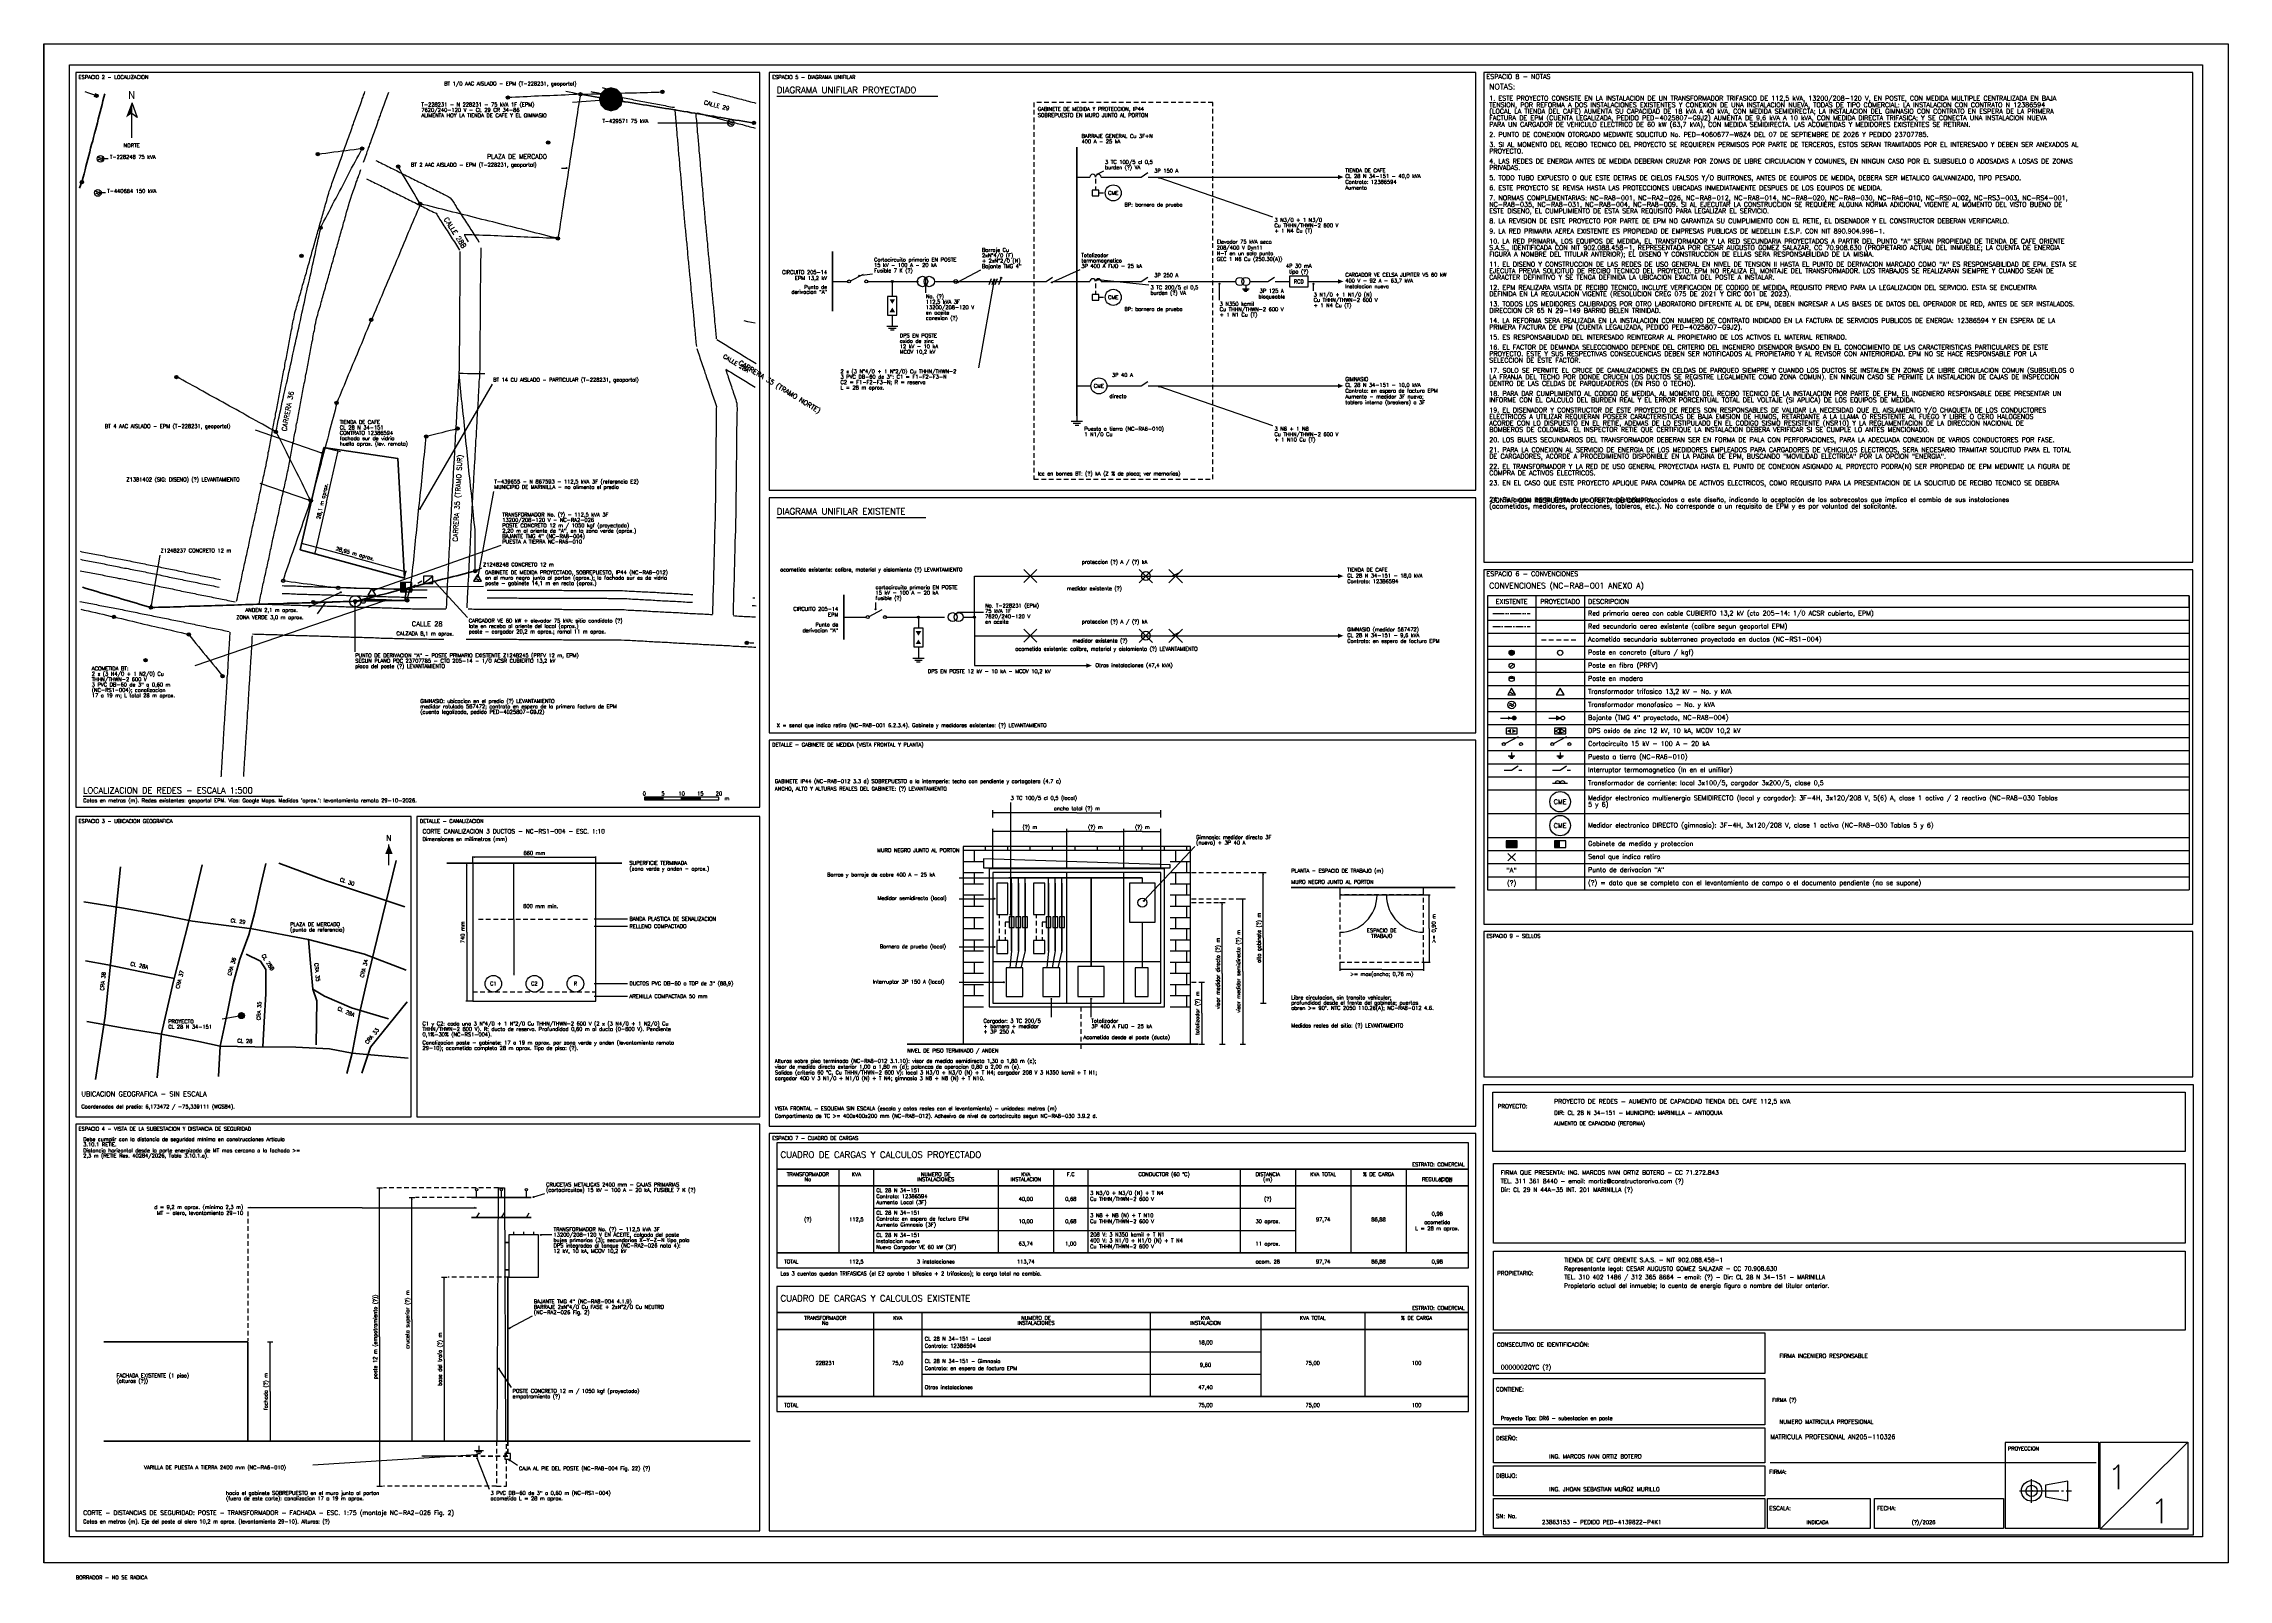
# Paper-space layout 'PLANO 01 DE 01' of a CAD drawing. Header units: millimetres. Extents: x 8 to 1180, y 4 to 828.
import ezdxf
from ezdxf.enums import TextEntityAlignment as Align

# ---------------------------------------------------------------- set-up
doc = ezdxf.new("R2010")
doc.units = ezdxf.units.MM
for name, pattern in [('BT', [6, 4, -1, 0, -1]), ('CUBIERTO', [9, 6, -1, 0, -1, 0, -1]), ('EJE', [12, 8, -1.5, 1, -1.5]), ('TRAZOS', [4, 2.5, -1.5])]:
    doc.linetypes.add(name, pattern=pattern)
doc.styles.add('E2', font='romans.shx')

psp = doc.layouts.new('PLANO 01 DE 01')

# ---------------------------------------------------------------- hatches: boundary and pattern name
h = psp.add_hatch(color=7)
edge = h.paths.add_edge_path()
edge.add_arc((36.2, 799.6), 0.9, 0, 360)
h = psp.add_hatch(color=7)
edge = h.paths.add_edge_path()
edge.add_arc((256.8, 798.6), 0.9, 0, 360)
h = psp.add_hatch(color=7)
edge = h.paths.add_edge_path()
edge.add_arc((295.7, 800.4), 0.9, 0, 360)
for color, points in [(2, [(318.6, 797.7), (317.8, 800.9), (315.4, 803.3), (312.1, 804.2), (308.9, 803.3), (306.5, 800.9), (305.6, 797.7), (306.5, 794.4), (308.9, 792.1), (312.1, 791.2), (315.4, 792.1), (317.8, 794.4)]), (7, [(55, 796), (52, 788), (55, 790)]), (7, [(197.1, 761.6), (198.9, 761.6), (198, 762.5)]), (5, [(702, 754.8), (705, 756), (702, 757.2)]), (5, [(702, 698.8), (705, 700), (702, 701.2)]), (7, [(463, 688), (461.5, 690.5), (464.5, 690.5)]), (7, [(463, 686), (461.5, 683.5), (464.5, 683.5)]), (5, [(702, 642.8), (705, 644), (702, 645.2)]), (7, [(165.8, 609.1), (165.2, 608.1), (166, 607.9)]), (7, [(146.3, 559.5), (147.3, 558.8), (147.5, 559.6)]), (7, [(153.2, 554.3), (153.9, 555.3), (153.1, 555.5)]), (7, [(135.4, 539.5), (137.2, 539.5), (136.3, 540.4)]), (7, [(202.2, 544.3), (201.2, 545), (201, 544.2)]), (7, [(702, 540.8), (705, 542), (702, 543.2)]), (7, [(164.9, 535.7), (166.7, 535.7), (165.8, 536.6)]), (5, [(199.2, 533.5), (202.2, 533.5), (202.2, 538.5), (199.2, 538.5)]), (7, [(203.7, 534.8), (205.5, 534.8), (204.6, 535.7)]), (7, [(477, 510), (475.5, 512.5), (478.5, 512.5)]), (7, [(477, 508), (475.5, 505.5), (478.5, 505.5)]), (7, [(702, 508.8), (705, 510), (702, 511.2)]), (7, [(567, 492.8), (570, 494), (567, 495.2)]), (7, [(793.8, 486.9), (796.6, 486.9), (795.2, 488.3)]), (7, [(792.6, 458.9), (794.9, 460.1), (794.9, 457.7)]), (7, [(795.2, 465.9), (793.2, 466.9), (793.2, 464.9)]), (7, [(797.8, 458.9), (795.5, 460.1), (795.5, 457.7)]), (7, [(330, 422), (340, 422), (340, 423.5), (330, 423.5)]), (7, [(350, 422), (360, 422), (360, 423.5), (350, 423.5)]), (8, [(517, 415), (518.1, 414.6), (518.1, 415.4)]), (8, [(607, 415), (605.9, 415.4), (605.9, 414.6)]), (8, [(517, 405), (518.1, 404.6), (518.1, 405.4)]), (8, [(556.6, 405), (555.5, 405.4), (555.5, 404.6)]), (8, [(556.6, 405), (557.7, 404.6), (557.7, 405.4)]), (8, [(587.2, 405), (586.1, 405.4), (586.1, 404.6)]), (8, [(587.2, 405), (588.3, 404.6), (588.3, 405.4)]), (8, [(607, 405), (605.9, 405.4), (605.9, 404.6)]), (7, [(792.2, 396.5), (798.2, 396.5), (798.2, 400.1), (792.2, 400.1)]), (5, [(818.2, 396.5), (821.2, 396.5), (821.2, 400.1), (818.2, 400.1)]), (7, [(193, 398), (191, 393), (195, 393)]), (7, [(234.8, 388), (234.4, 386.9), (235.2, 386.9)]), (7, [(238, 391.2), (239.1, 390.8), (239.1, 391.6)]), (7, [(260, 388), (259.6, 387), (260.4, 387)]), (7, [(304, 391.2), (302.9, 391.6), (302.9, 390.8)]), (7, [(662, 383), (661.6, 381.9), (662.4, 381.9)]), (7, [(640, 366.9), (639.6, 365.8), (640.4, 365.8)]), (7, [(651, 369), (650.6, 367.9), (651.4, 367.9)]), (7, [(751, 371), (750.6, 369.9), (751.4, 369.9)]), (7, [(260, 327.9), (260.4, 328.9), (259.6, 328.9)]), (7, [(703, 331), (704.1, 330.6), (704.1, 331.4)]), (7, [(748, 331), (746.9, 331.4), (746.9, 330.6)]), (7, [(751, 335), (751.4, 336.1), (750.6, 336.1)]), (7, [(629, 324.2), (628.6, 323.1), (629.4, 323.1)]), (7, [(234.8, 314), (235.2, 315.1), (234.4, 315.1)]), (7, [(662, 313), (662.4, 314.1), (661.6, 314.1)]), (7, [(629, 291), (629.4, 292.1), (628.6, 292.1)]), (7, [(640, 291), (640.4, 292.1), (639.6, 292.1)]), (7, [(651, 291), (651.4, 292.1), (650.6, 292.1)]), (7, [(188, 214), (187.6, 212.9), (188.4, 212.9)]), (1, [(117.3, 203.3), (118.6, 202.9), (118.6, 203.8)]), (7, [(205.3, 208.7), (204.9, 207.5), (205.7, 207.5)]), (1, [(240, 203.3), (238.8, 203.8), (238.8, 202.9)]), (7, [(222.7, 166), (222.3, 164.9), (223.1, 164.9)]), (7, [(129.3, 131.3), (128.9, 130.2), (129.7, 130.2)]), (7, [(129.3, 78), (129.7, 79.1), (128.9, 79.1)]), (7, [(205.3, 78), (205.7, 79.1), (204.9, 79.1)]), (5, [(210.7, 70), (211.9, 69.6), (211.9, 70.4)]), (7, [(222.7, 78), (223.1, 79.1), (222.3, 79.1)]), (7, [(188, 54), (188.4, 55.1), (187.6, 55.1)])]:
    psp.add_hatch(color=color).paths.add_polyline_path(points)
h = psp.add_hatch(color=8)
edge = h.paths.add_edge_path()
edge.add_arc((310.9, 797.6), 0.25, 0, 360)
h = psp.add_hatch(color=8)
edge = h.paths.add_edge_path()
edge.add_arc((316.5, 801.4), 0.25, 0, 360)
h = psp.add_hatch(color=7)
edge = h.paths.add_edge_path()
edge.add_arc((339.7, 801.7), 0.9, 0, 360)
h = psp.add_hatch(color=8)
edge = h.paths.add_edge_path()
edge.add_arc((375.2, 785), 0.25, 0, 360)
h = psp.add_hatch(color=7)
edge = h.paths.add_edge_path()
edge.add_arc((388.8, 785), 0.9, 0, 360)
h = psp.add_hatch(color=7)
edge = h.paths.add_edge_path()
edge.add_arc((278.4, 774.5), 0.9, 0, 360)
h = psp.add_hatch(color=8)
edge = h.paths.add_edge_path()
edge.add_arc((39.5, 765.8), 0.25, 0, 360)
h = psp.add_hatch(color=7)
edge = h.paths.add_edge_path()
edge.add_arc((154.8, 768.3), 0.9, 0, 360)
h = psp.add_hatch(color=7)
edge = h.paths.add_edge_path()
edge.add_arc((178.6, 771.3), 0.9, 0, 360)
h = psp.add_hatch(color=7)
edge = h.paths.add_edge_path()
edge.add_arc((28.3, 753.3), 0.9, 0, 360)
h = psp.add_hatch(color=8)
edge = h.paths.add_edge_path()
edge.add_arc((288.3, 760.8), 0.25, 0, 360)
h = psp.add_hatch(color=8)
edge = h.paths.add_edge_path()
edge.add_arc((573.1, 757.5), 0.25, 0, 360)
h = psp.add_hatch(color=8)
edge = h.paths.add_edge_path()
edge.add_arc((606.1, 755.6), 0.25, 0, 360)
h = psp.add_hatch(color=8)
edge = h.paths.add_edge_path()
edge.add_arc((38.1, 747.5), 0.25, 0, 360)
h = psp.add_hatch(color=7)
edge = h.paths.add_edge_path()
edge.add_arc((209.8, 741.6), 0.9, 0, 360)
h = psp.add_hatch(color=7)
edge = h.paths.add_edge_path()
edge.add_arc((156.3, 728.8), 0.9, 0, 360)
h = psp.add_hatch(color=7)
edge = h.paths.add_edge_path()
edge.add_arc((283.6, 723.1), 0.9, 0, 360)
h = psp.add_hatch(color=7)
edge = h.paths.add_edge_path()
edge.add_arc((146.1, 713.7), 0.9, 0, 360)
h = psp.add_hatch(color=8)
edge = h.paths.add_edge_path()
edge.add_arc((445.2, 703.1), 0.25, 0, 360)
h = psp.add_hatch(color=7)
edge = h.paths.add_edge_path()
edge.add_arc((463, 700), 0.6, 0, 360)
h = psp.add_hatch(color=8)
edge = h.paths.add_edge_path()
edge.add_arc((481, 701.8), 0.25, 0, 360)
h = psp.add_hatch(color=8)
edge = h.paths.add_edge_path()
edge.add_arc((498.1, 699.6), 0.25, 0, 360)
h = psp.add_hatch(color=8)
edge = h.paths.add_edge_path()
edge.add_arc((517.8, 700.8), 0.25, 0, 360)
h = psp.add_hatch(color=5)
edge = h.paths.add_edge_path()
edge.add_arc((521.4, 701.9), 0.35, 0, 360)
h = psp.add_hatch(color=8)
edge = h.paths.add_edge_path()
edge.add_arc((548.6, 699.5), 0.25, 0, 360)
h = psp.add_hatch(color=8)
edge = h.paths.add_edge_path()
edge.add_arc((573.2, 700.9), 0.25, 0, 360)
h = psp.add_hatch(color=8)
edge = h.paths.add_edge_path()
edge.add_arc((638.5, 698.8), 0.25, 0, 360)
h = psp.add_hatch(color=8)
edge = h.paths.add_edge_path()
edge.add_arc((689, 698.8), 0.25, 0, 360)
h = psp.add_hatch(color=7)
edge = h.paths.add_edge_path()
edge.add_arc((183.5, 679.5), 0.9, 0, 360)
h = psp.add_hatch(color=7)
edge = h.paths.add_edge_path()
edge.add_arc((79, 648.7), 0.9, 0, 360)
h = psp.add_hatch(color=7)
edge = h.paths.add_edge_path()
edge.add_arc((164.9, 634.9), 0.9, 0, 360)
h = psp.add_hatch(color=8)
edge = h.paths.add_edge_path()
edge.add_arc((606.1, 643.6), 0.25, 0, 360)
h = psp.add_hatch(color=7)
edge = h.paths.add_edge_path()
edge.add_arc((229.8, 621.1), 0.9, 0, 360)
h = psp.add_hatch(color=7)
edge = h.paths.add_edge_path()
edge.add_arc((132.3, 619.4), 0.9, 0, 360)
h = psp.add_hatch(color=7)
edge = h.paths.add_edge_path()
edge.add_arc((213, 616.8), 0.9, 0, 360)
h = psp.add_hatch(color=8)
edge = h.paths.add_edge_path()
edge.add_arc((156.8, 608.1), 0.25, 0, 360)
h = psp.add_hatch(color=8)
edge = h.paths.add_edge_path()
edge.add_arc((149.9, 582.9), 0.25, 0, 360)
h = psp.add_hatch(color=8)
edge = h.paths.add_edge_path()
edge.add_arc((209.5, 578), 0.25, 0, 360)
h = psp.add_hatch(color=8)
edge = h.paths.add_edge_path()
edge.add_arc((217.3, 539.2), 0.25, 0, 360)
h = psp.add_hatch(color=7)
edge = h.paths.add_edge_path()
edge.add_arc((239.2, 544.7), 0.9, 0, 360)
h = psp.add_hatch(color=8)
edge = h.paths.add_edge_path()
edge.add_arc((240.3, 545.2), 0.25, 0, 360)
h = psp.add_hatch(color=8)
edge = h.paths.add_edge_path()
edge.add_arc((240.7, 541.6), 0.25, 0, 360)
h = psp.add_hatch(color=7)
edge = h.paths.add_edge_path()
edge.add_arc((152.4, 528.1), 0.9, 0, 360)
h = psp.add_hatch(color=8)
edge = h.paths.add_edge_path()
edge.add_arc((159.2, 528), 0.25, 0, 360)
h = psp.add_hatch(color=8)
edge = h.paths.add_edge_path()
edge.add_arc((167.2, 533.3), 0.25, 0, 360)
h = psp.add_hatch(color=1)
edge = h.paths.add_edge_path()
edge.add_arc((174.9, 527.3), 0.25, 0, 360)
h = psp.add_hatch(color=8)
edge = h.paths.add_edge_path()
edge.add_arc((185, 534.4), 0.25, 0, 360)
h = psp.add_hatch(color=8)
edge = h.paths.add_edge_path()
edge.add_arc((190.3, 528.8), 0.25, 0, 360)
h = psp.add_hatch(color=7)
edge = h.paths.add_edge_path()
edge.add_arc((202.8, 529), 0.9, 0, 360)
h = psp.add_hatch(color=8)
edge = h.paths.add_edge_path()
edge.add_arc((206.4, 536.1), 0.25, 0, 360)
h = psp.add_hatch(color=7)
edge = h.paths.add_edge_path()
edge.add_arc((45.5, 520.1), 0.9, 0, 360)
h = psp.add_hatch(color=7)
edge = h.paths.add_edge_path()
edge.add_arc((65.3, 525.1), 0.9, 0, 360)
h = psp.add_hatch(color=8)
edge = h.paths.add_edge_path()
edge.add_arc((65.5, 526.3), 0.25, 0, 360)
h = psp.add_hatch(color=8)
edge = h.paths.add_edge_path()
edge.add_arc((454, 524.2), 0.25, 0, 360)
h = psp.add_hatch(color=7)
edge = h.paths.add_edge_path()
edge.add_arc((477, 520), 0.6, 0, 360)
h = psp.add_hatch(color=8)
edge = h.paths.add_edge_path()
edge.add_arc((498.2, 522.4), 0.25, 0, 360)
h = psp.add_hatch(color=7)
edge = h.paths.add_edge_path()
edge.add_arc((507, 520), 0.6, 0, 360)
h = psp.add_hatch(color=7)
edge = h.paths.add_edge_path()
edge.add_arc((85.6, 510.7), 0.9, 0, 360)
h = psp.add_hatch(color=7)
edge = h.paths.add_edge_path()
edge.add_arc((384.9, 506.2), 0.9, 0, 360)
h = psp.add_hatch(color=7)
edge = h.paths.add_edge_path()
edge.add_arc((62.5, 496.9), 0.9, 0, 360)
h = psp.add_hatch(color=7)
edge = h.paths.add_edge_path()
edge.add_arc((795.2, 500.9), 1.4, 0, 360)
h = psp.add_hatch(color=7)
edge = h.paths.add_edge_path()
edge.add_arc((103.8, 488.3), 0.9, 0, 360)
h = psp.add_hatch(color=7)
edge = h.paths.add_edge_path()
edge.add_arc((796.6, 465.9), 1, 0, 360)
h = psp.add_hatch(color=8)
edge = h.paths.add_edge_path()
edge.add_arc((525.8, 380.2), 0.25, 0, 360)
h = psp.add_hatch(color=8)
edge = h.paths.add_edge_path()
edge.add_arc((517.8, 369), 0.25, 0, 360)
h = psp.add_hatch(color=8)
edge = h.paths.add_edge_path()
edge.add_arc((597.9, 367.8), 0.25, 0, 360)
h = psp.add_hatch(color=8)
edge = h.paths.add_edge_path()
edge.add_arc((526.4, 360.4), 0.25, 0, 360)
h = psp.add_hatch(color=8)
edge = h.paths.add_edge_path()
edge.add_arc((517.8, 343.1), 0.25, 0, 360)
h = psp.add_hatch(color=8)
edge = h.paths.add_edge_path()
edge.add_arc((522.8, 324.2), 0.25, 0, 360)
h = psp.add_hatch(color=1)
edge = h.paths.add_edge_path()
edge.add_arc((113.9, 306.3), 1.6, 0, 360)
h = psp.add_hatch(color=1)
edge = h.paths.add_edge_path()
edge.add_arc((112.7, 306.1), 0.25, 0, 360)
h = psp.add_hatch(color=8)
edge = h.paths.add_edge_path()
edge.add_arc((548.3, 315.3), 0.25, 0, 360)
h = psp.add_hatch(color=8)
edge = h.paths.add_edge_path()
edge.add_arc((569.6, 315.3), 0.25, 0, 360)
h = psp.add_hatch(color=8)
edge = h.paths.add_edge_path()
edge.add_arc((270.5, 209), 0.25, 0, 360)
h = psp.add_hatch(color=8)
edge = h.paths.add_edge_path()
edge.add_arc((274.5, 188.7), 0.25, 0, 360)
h = psp.add_hatch(color=8)
edge = h.paths.add_edge_path()
edge.add_arc((257.7, 138.6), 0.25, 0, 360)
h = psp.add_hatch(color=8)
edge = h.paths.add_edge_path()
edge.add_arc((252, 117), 0.25, 0, 360)
h = psp.add_hatch(color=8)
edge = h.paths.add_edge_path()
edge.add_arc((240.1, 70.9), 0.25, 0, 360)
h = psp.add_hatch(color=8)
edge = h.paths.add_edge_path()
edge.add_arc((240.4, 68.9), 0.25, 0, 360)
h = psp.add_hatch(color=8)
edge = h.paths.add_edge_path()
edge.add_arc((257.7, 67.8), 0.25, 0, 360)
h = psp.add_hatch(color=7)
edge = h.paths.add_edge_path()
edge.add_arc((1074.1, 51.4), 0.35, 0, 360)

# ---------------------------------------------------------------- linework, layer by layer
at = {"color": 7}
for points in [[(7.8, 827.5), (7.8, 12.8), (7.8, 827.5), (1179.6, 827.5), (1179.6, 12.8), (7.8, 12.8)], [(401, 799.4), (487.5, 799.4)], [(55, 796), (58, 788), (55, 790)], [(55, 777), (55, 795)], [(440.5, 700.4), (447.6, 704)], [(431, 700), (439, 700)], [(449.8, 700), (477, 700)], [(463, 700), (463, 692)], [(463, 682), (463, 679)], [(460, 676), (466, 676)], [(461, 675), (465, 675)], [(462, 674), (464, 674)], [(463, 679), (463, 676)], [(158, 610.9), (167, 608.9)], [(159.5, 581.7), (165.8, 609.1)], [(159.5, 581.7), (153.2, 554.3)], [(401, 573.4), (480.9, 573.4)], [(145.4, 556.1), (146.5, 560)], [(145.4, 556.1), (154.4, 554)], [(174.3, 551.9), (146.3, 559.5)], [(174.3, 551.9), (202.2, 544.3)], [(201.3, 540.9), (202.3, 544.8)], [(507, 520), (507, 542), (702, 542)], [(613, 542), (617, 544)], [(174.3, 527.8), (175.6, 529.1)], [(782.2, 531.4), (782.2, 373.8)], [(808.2, 531.4), (808.2, 373.8)], [(834.2, 531.4), (834.2, 373.8)], [(1158.6, 531.4), (1158.6, 373.8)], [(437, 520), (449, 520)], [(450.5, 520.4), (457.6, 524)], [(459.8, 520), (491, 520)], [(477, 520), (477, 514)], [(501, 520), (507, 520)], [(507, 520), (507, 494), (567, 494)], [(507, 520), (507, 510), (702, 510)], [(782.2, 518.4), (1158.6, 518.4)], [(477, 504), (477, 501)], [(613, 510), (617, 512)], [(782.2, 511.4), (1158.6, 511.4)], [(782.2, 504.4), (1158.6, 504.4)], [(474, 498), (480, 498)], [(475, 497), (479, 497)], [(476, 496), (478, 496)], [(477, 501), (477, 498)], [(782.2, 497.4), (1158.6, 497.4)], [(794.2, 492.9), (796.2, 494.9)], [(782.2, 490.4), (1158.6, 490.4)], [(782.2, 483.4), (1158.6, 483.4)], [(782.2, 476.4), (1158.6, 476.4)], [(782.2, 469.4), (1158.6, 469.4)], [(782.2, 462.4), (1158.6, 462.4)], [(789.2, 465.9), (795.2, 465.9)], [(815.2, 465.9), (821.2, 465.9)], [(782.2, 455.4), (1158.6, 455.4)], [(782.2, 448.4), (1158.6, 448.4)], [(791.7, 452.3), (798.8, 455.9)], [(793.4, 445.6), (797, 445.6)], [(795.2, 447.4), (795.2, 445.6)], [(817.7, 452.3), (824.8, 455.9)], [(782.2, 441.4), (1158.6, 441.4)], [(782.2, 434.4), (1158.6, 434.4)], [(791.2, 437.9), (793.7, 437.9)], [(793.7, 437.9), (795.2, 437.9)], [(794, 445), (796.4, 445)], [(794.6, 444.4), (795.8, 444.4)], [(795.2, 437.9), (798.7, 440.3)], [(799, 437.9), (800.7, 437.9)], [(817.2, 437.9), (819.7, 437.9)], [(29, 423.9), (135.9, 423.9)], [(782.2, 427.4), (1158.6, 427.4)], [(782.2, 414.6), (1158.6, 414.6)], [(782.2, 401.8), (1158.6, 401.8)], [(193, 387), (193, 398)], [(238, 388), (234.3, 388)], [(234.8, 351), (234.8, 388)], [(238, 388), (238, 391.7)], [(271, 391.2), (238, 391.2)], [(238, 388), (238, 314), (304, 314), (304, 388)], [(260, 357.9), (260, 388)], [(271, 391.2), (304, 391.2)], [(304, 388), (304, 391.7)], [(782.2, 394.8), (1158.6, 394.8)], [(782.2, 387.8), (1158.6, 387.8)], [(660.5, 383), (663.5, 383)], [(662, 348), (662, 383)], [(782.2, 380.8), (1158.6, 380.8)], [(638.5, 366.9), (641.5, 366.9)], [(640, 328.9), (640, 366.9)], [(649.5, 369), (652.5, 369)], [(651, 330), (651, 369)], [(748, 371), (751.5, 371)], [(751, 353), (751, 371)], [(782.2, 373.8), (1158.6, 373.8)], [(260, 357.9), (260, 327.9)], [(751, 353), (751, 335)], [(234.8, 351), (234.8, 314)], [(662, 348), (662, 313)], [(640, 328.9), (640, 291)], [(651, 330), (651, 291)], [(703, 335), (703, 330.4)], [(725.5, 331), (703, 331)], [(725.5, 331), (748, 331)], [(748, 335), (748, 330.4)], [(748, 335), (751.5, 335)], [(627.5, 324.2), (630.5, 324.2)], [(629, 307.6), (629, 324.2)], [(238, 314), (234.3, 314)], [(629, 307.6), (629, 291)], [(660.5, 313), (663.5, 313)], [(627.5, 291), (630.5, 291)], [(638.5, 291), (641.5, 291)], [(649.5, 291), (652.5, 291)], [(434.4, 224), (434.4, 215)], [(452.9, 224), (452.9, 215)], [(519.7, 224), (519.7, 215)], [(549.4, 224), (549.4, 215)], [(567.9, 224), (567.9, 215)], [(649.6, 224), (649.6, 215)], [(679.2, 224), (679.2, 215)], [(708.9, 224), (708.9, 215)], [(738.6, 224), (738.6, 215)], [(186.5, 214), (189.5, 214)], [(188, 134), (188, 214)], [(240, 208.7), (240, 212.2)], [(251.1, 78), (251.7, 214), (254.9, 214), (255.6, 78)], [(253.3, 208.7), (253.3, 212.2)], [(266.7, 208.7), (266.7, 212.2)], [(434.4, 215), (434.4, 179)], [(452.9, 215), (452.9, 179)], [(519.7, 215), (519.7, 179)], [(549.4, 215), (549.4, 179)], [(567.9, 215), (567.9, 179)], [(649.6, 215), (649.6, 179)], [(679.2, 215), (679.2, 179)], [(708.9, 215), (708.9, 179)], [(738.6, 215), (738.6, 179)], [(203.8, 208.7), (206.8, 208.7)], [(205.3, 143.3), (205.3, 208.7)], [(452.9, 203), (679.2, 203)], [(452.9, 191), (679.2, 191)], [(221.2, 166), (224.2, 166)], [(222.7, 122), (222.7, 166)], [(205.3, 143.3), (205.3, 78)], [(452.9, 147), (452.9, 138)], [(478.9, 147), (478.9, 138)], [(601.3, 147), (601.3, 138)], [(660.7, 147), (660.7, 138)], [(716.4, 147), (716.4, 138)], [(127.8, 131.3), (130.8, 131.3)], [(129.3, 104.7), (129.3, 131.3)], [(188, 134), (188, 54)], [(452.9, 138), (452.9, 102)], [(478.9, 138), (478.9, 102)], [(601.3, 138), (601.3, 102)], [(660.7, 138), (660.7, 102)], [(716.4, 138), (716.4, 102)], [(222.7, 122), (222.7, 78)], [(478.9, 126), (660.7, 126)], [(478.9, 114), (660.7, 114)], [(129.3, 104.7), (129.3, 78)], [(127.8, 78), (130.8, 78)], [(203.8, 78), (206.8, 78)], [(221.2, 78), (224.2, 78)], [(238.9, 73.1), (243.7, 73.1)], [(239.7, 72.3), (242.9, 72.3)], [(240.5, 71.5), (242.1, 71.5)], [(241.3, 75.5), (241.3, 73.1)], [(1157.9, 77.5), (1110.9, 30.8)], [(933.9, 66.6), (1108.8, 66.6)], [(186.5, 54), (189.5, 54)], [(1067.7, 51.4), (1080.4, 51.4)], [(1074.1, 45), (1074.1, 57.7)]]:
    psp.add_lwpolyline(points, dxfattribs=at)
for points in [[(21.7, 816.2), (1165.7, 816.2), (1165.7, 26.7), (21.7, 26.7)], [(25, 418), (392, 418), (392, 812), (25, 812)], [(397, 588), (776, 588), (776, 812), (397, 812)], [(780.2, 549.4), (1160.6, 549.4), (1160.6, 812), (780.2, 812)], [(460.5, 682), (465.5, 682), (465.5, 692), (460.5, 692)], [(397, 458), (776, 458), (776, 584), (397, 584)], [(780.2, 355.4), (1160.6, 355.4), (1160.6, 545.4), (780.2, 545.4)], [(782.2, 525.4), (1158.6, 525.4), (1158.6, 531.4), (782.2, 531.4)], [(474.5, 504), (479.5, 504), (479.5, 514), (474.5, 514)], [(792.2, 457.4), (798.2, 457.4), (798.2, 460.4), (792.2, 460.4)], [(397, 247), (776, 247), (776, 454), (397, 454)], [(330, 422), (340, 422), (340, 423.5), (330, 423.5)], [(340, 422), (350, 422), (350, 423.5), (340, 423.5)], [(350, 422), (360, 422), (360, 423.5), (350, 423.5)], [(360, 422), (370, 422), (370, 423.5), (360, 423.5)], [(25, 252), (205, 252), (205, 413), (25, 413)], [(208, 252), (392, 252), (392, 413), (208, 413)], [(792.2, 396.5), (798.2, 396.5), (798.2, 400.1), (792.2, 400.1)], [(780.2, 273.4), (1160.6, 273.4), (1160.6, 351.4), (780.2, 351.4)], [(780.1, 269.4), (1160.7, 269.4), (1160.7, 27.7), (780.1, 27.7)], [(1156.5, 265.2), (1156.5, 233.4), (785.1, 233.4), (785.1, 265.2)], [(25, 30), (392, 30), (392, 248), (25, 248)], [(397, 30), (776, 30), (776, 243), (397, 243)], [(401, 224), (772, 224), (772, 238), (401, 238)], [(401, 215), (772, 215), (772, 224), (401, 224)], [(785.4, 227), (1156.4, 227), (1156.4, 184.3), (785.4, 184.3)], [(401, 179), (772, 179), (772, 215), (401, 215)], [(401, 171), (772, 171), (772, 179), (401, 179)], [(785.5, 137.6), (785.5, 180), (1156.4, 180), (1156.4, 137.6)], [(401, 147), (772, 147), (772, 161), (401, 161)], [(401, 138), (772, 138), (772, 147), (401, 147)], [(401, 102), (772, 102), (772, 138), (401, 138)], [(931, 114.4), (785.5, 114.4), (785.5, 136.1), (931, 136.1)], [(931, 86.9), (785.5, 86.9), (785.5, 111.6), (931, 111.6)], [(401, 94), (772, 94), (772, 102), (401, 102)], [(785.5, 66.5), (785.5, 85.3), (931, 85.3), (931, 66.5)], [(1059.9, 31.5), (1110.2, 31.5), (1110.2, 77.3), (1059.9, 77.3)], [(1157.9, 30.8), (1110.9, 30.8), (1110.9, 77.5), (1157.9, 77.5)], [(931, 48.8), (785.5, 48.8), (785.5, 64.9), (931, 64.9)], [(785.5, 31.2), (785.5, 47.3), (931, 47.3), (931, 31.2)], [(932.4, 47.3), (987.5, 47.3), (987.5, 31.2), (932.4, 31.2)], [(989.9, 31.2), (989.9, 47.3), (1059.1, 47.3), (1059.1, 31.2)], [(1081.5, 48.3), (1093.6, 46.1), (1093.6, 56.6), (1081.5, 54.4)]]:
    psp.add_lwpolyline(points, close=True, dxfattribs=at)
at = {"color": 1, "linetype": 'CUBIERTO', "lineweight": 35}
for points in [[(40.6, 800.7), (40.1, 798.8), (39.6, 796.8), (39.1, 794.9), (38.6, 792.9), (38.1, 791), (37.6, 789), (37.1, 787.1), (36.6, 785.1), (36.1, 783.2), (35.6, 781.2), (35.1, 779.3), (34.6, 777.3), (34.1, 775.4), (33.5, 773.4), (33, 771.5), (32.5, 769.5), (32, 767.6), (31.5, 765.6), (31, 763.7), (30.5, 761.7), (30, 759.8), (29.5, 757.8), (29, 755.9), (28.5, 753.9)], [(388.8, 785), (386.9, 785.3), (384.9, 785.6), (382.9, 786), (380.9, 786.3), (378.9, 786.6), (376.9, 786.9), (375, 787.3), (373, 787.6), (371, 787.9), (369, 788.2), (367, 788.6), (365.1, 788.9), (363.1, 789.2), (361.1, 789.6), (359.1, 789.9), (357.1, 790.2), (355.1, 790.5), (353.2, 790.9), (351.2, 791.2), (349.2, 791.5), (347.2, 791.9), (345.2, 792.2), (343.2, 792.5), (341.3, 792.8), (339.3, 793.2), (337.3, 793.5), (335.3, 793.8), (333.3, 794.2), (331.4, 794.5), (329.4, 794.8), (327.4, 795.1), (325.4, 795.5), (323.4, 795.8), (321.4, 796.1), (319.5, 796.4), (317.5, 796.8), (315.5, 797.1), (313.5, 797.4), (311.5, 797.8), (309.5, 798.1), (307.6, 798.4), (305.6, 798.7), (303.6, 799.1), (301.6, 799.4), (299.6, 799.7), (297.6, 800.1), (295.7, 800.4)], [(28.5, 753.9), (27.8, 752), (27.1, 750.1)], [(174.9, 528.5), (176.9, 529), (178.8, 529.5), (180.8, 530), (182.7, 530.4), (184.7, 530.9), (186.6, 531.4), (188.6, 531.9), (190.5, 532.4), (192.5, 532.9), (194.4, 533.4), (196.4, 533.9), (198.3, 534.4), (200.3, 534.9), (202.2, 535.4), (204.2, 535.9), (206.1, 536.3), (208, 536.8), (210, 537.3), (211.9, 537.8), (213.9, 538.3), (215.8, 538.8), (217.8, 539.3), (219.7, 539.8), (221.7, 540.3), (223.6, 540.8), (225.6, 541.3), (227.5, 541.7), (229.5, 542.2), (231.4, 542.7), (233.4, 543.2), (235.3, 543.7), (237.3, 544.2), (239.2, 544.7)], [(28.7, 536), (30.6, 535.4), (32.5, 534.8), (34.5, 534.3), (36.4, 533.7), (38.3, 533.1), (40.3, 532.5), (42.2, 532), (44.1, 531.4), (46, 530.8), (48, 530.3), (49.9, 529.7), (51.8, 529.1), (53.8, 528.6), (55.7, 528), (57.6, 527.4), (59.5, 526.8), (61.5, 526.3), (63.4, 525.7), (65.3, 525.1)], [(65.3, 525.1), (67.4, 525.2), (69.4, 525.3), (71.4, 525.3), (73.5, 525.4), (75.5, 525.4), (77.5, 525.5), (79.5, 525.6), (81.6, 525.6), (83.6, 525.7), (85.6, 525.8), (87.7, 525.8), (89.7, 525.9), (91.7, 525.9), (93.7, 526), (95.8, 526.1), (97.8, 526.1), (99.8, 526.2), (101.9, 526.2), (103.9, 526.3), (105.9, 526.4), (108, 526.4), (110, 526.5), (112, 526.6), (114, 526.6), (116.1, 526.7), (118.1, 526.7), (120.1, 526.8), (122.2, 526.9), (124.2, 526.9), (126.2, 527), (128.3, 527.1), (130.3, 527.1), (132.3, 527.2), (134.3, 527.2), (136.4, 527.3), (138.4, 527.4), (140.4, 527.4), (142.5, 527.5), (144.5, 527.5), (146.5, 527.6), (148.5, 527.7), (150.6, 527.7), (152.6, 527.8), (154.6, 527.9), (156.7, 527.9), (158.7, 528), (160.7, 528), (162.8, 528.1), (164.8, 528.2), (166.8, 528.2), (168.8, 528.3), (170.9, 528.4), (172.9, 528.4), (174.9, 528.5)]]:
    psp.add_lwpolyline(points, dxfattribs=at)
at = {"color": 3, "linetype": 'BT'}
for points in [[(36.2, 799.6), (34.2, 800.3), (32.1, 801), (30.1, 801.7)], [(35.6, 800.8), (34.9, 798.8)], [(295.7, 800.4), (293.6, 800.3), (291.6, 800.2), (289.5, 800.1), (287.5, 800), (285.4, 799.9), (283.4, 799.8), (281.4, 799.7), (279.3, 799.6), (277.3, 799.5), (275.2, 799.5), (273.2, 799.4), (271.1, 799.3), (269.1, 799.2), (267.1, 799.1), (265, 799), (263, 798.9), (260.9, 798.8), (258.9, 798.7), (256.8, 798.6)], [(295.7, 800.4), (295.4, 798.4), (295, 796.4), (294.7, 794.4), (294.4, 792.5), (294.1, 790.5), (293.8, 788.5), (293.5, 786.5), (293.2, 784.5), (292.9, 782.5), (292.6, 780.6), (292.3, 778.6), (292, 776.6), (291.7, 774.6), (291.3, 772.6), (291, 770.6), (290.7, 768.7), (290.4, 766.7), (290.1, 764.7), (289.8, 762.7), (289.5, 760.7), (289.2, 758.8), (288.9, 756.8), (288.6, 754.8), (288.3, 752.8), (288, 750.8), (287.6, 748.8), (287.3, 746.9), (287, 744.9), (286.7, 742.9), (286.4, 740.9), (286.1, 738.9), (285.8, 736.9), (285.5, 735), (285.2, 733), (284.9, 731), (284.6, 729), (284.3, 727), (283.9, 725.1), (283.6, 723.1)], [(295.7, 800.4), (293.7, 800.7), (291.7, 801.1), (289.7, 801.5), (287.8, 801.8)], [(295.7, 800.4), (297.7, 800.4), (299.7, 800.5), (301.7, 800.6), (303.7, 800.6), (305.7, 800.7), (307.7, 800.7), (309.7, 800.8), (311.7, 800.8), (313.7, 800.9), (315.7, 801), (317.7, 801), (319.7, 801.1), (321.7, 801.1), (323.7, 801.2), (325.7, 801.2), (327.7, 801.3), (329.7, 801.4), (331.7, 801.4), (333.7, 801.5), (335.7, 801.5), (337.7, 801.6), (339.7, 801.7)], [(178.6, 771.2), (176.5, 770.9), (174.3, 770.6), (172.1, 770.4), (170, 770.1), (167.8, 769.8), (165.7, 769.5), (163.5, 769.3), (161.3, 769), (159.2, 768.7), (157, 768.4), (154.8, 768.2)], [(156.3, 728.8), (157.2, 730.6), (158.1, 732.3), (159.1, 734.1), (160, 735.9), (160.9, 737.6), (161.9, 739.4), (162.8, 741.2), (163.7, 743), (164.7, 744.7), (165.6, 746.5), (166.5, 748.3), (167.5, 750.1), (168.4, 751.8), (169.3, 753.6), (170.3, 755.4), (171.2, 757.2), (172.1, 758.9), (173, 760.7), (174, 762.5), (174.9, 764.2), (175.8, 766), (176.8, 767.8), (177.7, 769.6), (178.6, 771.3)], [(209.7, 741.6), (208.6, 743.5), (207.6, 745.3), (206.5, 747.1), (205.4, 748.9), (204.3, 750.7), (203.3, 752.5), (202.2, 754.3), (201.1, 756.1), (200, 758), (199, 759.8), (197.9, 761.6)], [(209.8, 741.3), (209, 739.4), (208.2, 737.5), (207.4, 735.6), (206.6, 733.8), (205.8, 731.9), (205, 730), (204.2, 728.1), (203.4, 726.2), (202.6, 724.4), (201.8, 722.5), (201, 720.6), (200.2, 718.7), (199.4, 716.8), (198.7, 714.9), (197.9, 713.1), (197.1, 711.2), (196.3, 709.3), (195.5, 707.4), (194.7, 705.5), (193.9, 703.6), (193.1, 701.8), (192.3, 699.9), (191.5, 698), (190.7, 696.1), (189.9, 694.2), (189.1, 692.3), (188.3, 690.5), (187.5, 688.6), (186.7, 686.7), (185.9, 684.8), (185.1, 682.9), (184.3, 681), (183.5, 679.2)], [(283.6, 723.1), (281.7, 723.6), (279.7, 724), (277.8, 724.5), (275.9, 725), (273.9, 725.5), (272, 726), (270, 726.5), (268.1, 727), (266.1, 727.5), (264.2, 728), (262.3, 728.4), (260.3, 728.9), (258.4, 729.4), (256.4, 729.9), (254.5, 730.4), (252.5, 730.9), (250.6, 731.4), (248.7, 731.9), (246.7, 732.4), (244.8, 732.8), (242.8, 733.3), (240.9, 733.8), (238.9, 734.3), (237, 734.8), (235.1, 735.3), (233.1, 735.8), (231.2, 736.3), (229.2, 736.8), (227.3, 737.2), (225.3, 737.7), (223.4, 738.2), (221.5, 738.7), (219.5, 739.2), (217.6, 739.7), (215.6, 740.2), (213.7, 740.7), (211.7, 741.1), (209.8, 741.6)], [(132.3, 619.4), (132.8, 621.4), (133.2, 623.4), (133.6, 625.4), (134.1, 627.4), (134.5, 629.3), (135, 631.3), (135.4, 633.3), (135.8, 635.3), (136.3, 637.3), (136.7, 639.3), (137.1, 641.3), (137.6, 643.2), (138, 645.2), (138.5, 647.2), (138.9, 649.2), (139.3, 651.2), (139.8, 653.2), (140.2, 655.2), (140.7, 657.1), (141.1, 659.1), (141.5, 661.1), (142, 663.1), (142.4, 665.1), (142.8, 667.1), (143.3, 669.1), (143.7, 671), (144.2, 673), (144.6, 675), (145, 677), (145.5, 679), (145.9, 681), (146.3, 683), (146.8, 684.9), (147.2, 686.9), (147.7, 688.9), (148.1, 690.9), (148.5, 692.9), (149, 694.9), (149.4, 696.9), (149.9, 698.8), (150.3, 700.8), (150.7, 702.8), (151.2, 704.8), (151.6, 706.8), (152, 708.8), (152.5, 710.8), (152.9, 712.7), (153.4, 714.7), (153.8, 716.7), (154.2, 718.7), (154.7, 720.7), (155.1, 722.7), (155.5, 724.7), (156, 726.6), (156.4, 728.6)], [(283.6, 723.1), (281.6, 723.2), (279.6, 723.2), (277.6, 723.3), (275.6, 723.4), (273.6, 723.5), (271.6, 723.6), (269.5, 723.6), (267.5, 723.7), (265.5, 723.8), (263.5, 723.9), (261.5, 724), (259.5, 724.1), (257.5, 724.1), (255.5, 724.2), (253.4, 724.3), (251.4, 724.4), (249.4, 724.5), (247.4, 724.6), (245.4, 724.6), (243.4, 724.7), (241.4, 724.8), (239.4, 724.9), (237.4, 725), (235.3, 725), (233.3, 725.1)], [(233.5, 724.9), (234.5, 723), (235.5, 721.2)], [(183.6, 679.6), (182.8, 677.7), (182.1, 675.9), (181.3, 674), (180.5, 672.2), (179.7, 670.3), (179, 668.4), (178.2, 666.6), (177.4, 664.7), (176.6, 662.9), (175.9, 661), (175.1, 659.1), (174.3, 657.3), (173.5, 655.4), (172.8, 653.6), (172, 651.7), (171.2, 649.9), (170.4, 648), (169.7, 646.1), (168.9, 644.3), (168.1, 642.4), (167.4, 640.6), (166.6, 638.7), (165.8, 636.8), (165, 635)], [(389.5, 677.6), (387.5, 678), (385.5, 678.4), (383.5, 678.9)], [(132.3, 619.4), (130.6, 620.4), (128.8, 621.4), (127, 622.4), (125.2, 623.4), (123.4, 624.4), (121.7, 625.3), (119.9, 626.3), (118.1, 627.3), (116.3, 628.3), (114.6, 629.3), (112.8, 630.3), (111, 631.3), (109.2, 632.2), (107.4, 633.2), (105.7, 634.2), (103.9, 635.2), (102.1, 636.2), (100.3, 637.2), (98.5, 638.2), (96.8, 639.1), (95, 640.1), (93.2, 641.1), (91.4, 642.1), (89.7, 643.1), (87.9, 644.1), (86.1, 645.1), (84.3, 646), (82.5, 647), (80.8, 648), (79, 649)], [(230.6, 650.8), (232.9, 650.8), (235.2, 650.7), (237.6, 650.7), (239.9, 650.7), (242.2, 650.6), (244.5, 650.6)], [(239.2, 566.6), (239, 568.6), (238.8, 570.6), (238.6, 572.6), (238.4, 574.6), (238.2, 576.6), (238, 578.6), (237.8, 580.6), (237.6, 582.6), (237.4, 584.6), (237.2, 586.6), (237, 588.6), (236.7, 590.6), (236.5, 592.7), (236.3, 594.7), (236.1, 596.7), (235.9, 598.7), (235.7, 600.7), (235.5, 602.7), (235.3, 604.7), (235.1, 606.7), (234.9, 608.7), (234.7, 610.7), (234.5, 612.7), (234.3, 614.7), (234.1, 616.7), (233.9, 618.7), (233.7, 620.7), (233.5, 622.7), (233.3, 624.8), (233.1, 626.8), (232.9, 628.8), (232.6, 630.8), (232.4, 632.8), (232.2, 634.8), (232, 636.8), (231.8, 638.8), (231.6, 640.8), (231.4, 642.8), (231.2, 644.8), (231, 646.8), (230.8, 648.8), (230.6, 650.8)], [(165.1, 634.9), (164.6, 633), (164.1, 631), (163.6, 629.1), (163.1, 627.1), (162.5, 625.2), (162, 623.3), (161.5, 621.3), (161, 619.4), (160.5, 617.5), (160, 615.5), (159.5, 613.6), (159, 611.6), (158.4, 609.7), (157.9, 607.8), (157.4, 605.8), (156.9, 603.9), (156.4, 601.9), (155.9, 600), (155.4, 598.1), (154.8, 596.1), (154.3, 594.2), (153.8, 592.2), (153.3, 590.3), (152.8, 588.4), (152.3, 586.4), (151.8, 584.5), (151.2, 582.5)], [(213.2, 617), (215.3, 617.5), (217.4, 618.1), (219.5, 618.6), (221.6, 619.1), (223.7, 619.7), (225.8, 620.2), (227.9, 620.7), (229.9, 621.3)], [(151.1, 582.5), (150.1, 584.4), (149.2, 586.2), (148.3, 588.1), (147.4, 589.9), (146.4, 591.8), (145.5, 593.6), (144.6, 595.5), (143.6, 597.3), (142.7, 599.1), (141.8, 601), (140.9, 602.8), (139.9, 604.7), (139, 606.5), (138.1, 608.4), (137.1, 610.2), (136.2, 612), (135.3, 613.9), (134.4, 615.7), (133.4, 617.6), (132.5, 619.4)], [(204.6, 534.9), (204.8, 536.9), (205, 538.9), (205.2, 540.9), (205.5, 542.9), (205.7, 544.9), (205.9, 546.9), (206.1, 548.9), (206.3, 550.9), (206.5, 552.9), (206.7, 555), (206.9, 557), (207.1, 559), (207.3, 561), (207.5, 563), (207.7, 565), (207.9, 567), (208.1, 569), (208.3, 571), (208.5, 573), (208.7, 575), (208.9, 577), (209.1, 579), (209.4, 581), (209.6, 583), (209.8, 585), (210, 587), (210.2, 589), (210.4, 591), (210.6, 593), (210.8, 595), (211, 597), (211.2, 599), (211.4, 601), (211.6, 603), (211.8, 605), (212, 607), (212.2, 609), (212.4, 611), (212.6, 613), (212.8, 615), (213, 617)], [(150.9, 582.5), (150.2, 580.6), (149.6, 578.6), (148.9, 576.7), (148.2, 574.7), (147.5, 572.8), (146.9, 570.8), (146.2, 568.8), (145.5, 566.9), (144.8, 564.9), (144.2, 563), (143.5, 561), (142.8, 559.1), (142.1, 557.1), (141.5, 555.1), (140.8, 553.2), (140.1, 551.2), (139.5, 549.3), (138.8, 547.3), (138.1, 545.4), (137.4, 543.4), (136.8, 541.4), (136.1, 539.5)], [(239.2, 544.7), (239.2, 546.9), (239.2, 549.1), (239.2, 551.3), (239.2, 553.4), (239.2, 555.6), (239.2, 557.8), (239.2, 560), (239.2, 562.2), (239.2, 564.4), (239.2, 566.6)], [(136.4, 539.5), (138.5, 539.2), (140.6, 538.9), (142.8, 538.7), (144.9, 538.4), (147, 538.1), (149.1, 537.9), (151.2, 537.6), (153.3, 537.3), (155.4, 537), (157.5, 536.8), (159.7, 536.5), (161.8, 536.2), (163.9, 535.9), (166, 535.7)], [(202.8, 528.9), (200.8, 528.8), (198.7, 528.8), (196.7, 528.8), (194.7, 528.7), (192.7, 528.7), (190.7, 528.7), (188.7, 528.6), (186.7, 528.6), (184.6, 528.6), (182.6, 528.5), (180.6, 528.5), (178.6, 528.5), (176.6, 528.4), (174.6, 528.4), (172.5, 528.3), (170.5, 528.3), (168.5, 528.3), (166.5, 528.2), (164.5, 528.2), (162.5, 528.2), (160.4, 528.1), (158.4, 528.1), (156.4, 528.1), (154.4, 528), (152.4, 528)], [(166.2, 535.8), (168.2, 535.8), (170.2, 535.7), (172.3, 535.7), (174.3, 535.6), (176.4, 535.6), (178.4, 535.6), (180.5, 535.5), (182.5, 535.5), (184.5, 535.4), (186.6, 535.4), (188.6, 535.3), (190.7, 535.3), (192.7, 535.2), (194.8, 535.2), (196.8, 535.1), (198.8, 535.1), (200.9, 535), (202.9, 535), (205, 534.9)], [(204.3, 535.1), (203.7, 533.2), (203.1, 531.2), (202.4, 529.3)], [(27.7, 524.2), (29.6, 523.8), (31.6, 523.3), (33.6, 522.9), (35.6, 522.4), (37.5, 521.9), (39.5, 521.5), (41.5, 521), (43.5, 520.6), (45.5, 520.1)], [(45.5, 520.1), (47.5, 519.6), (49.5, 519.2), (51.5, 518.7), (53.5, 518.2), (55.5, 517.8), (57.5, 517.3), (59.5, 516.8), (61.5, 516.3), (63.5, 515.9), (65.5, 515.4), (67.5, 514.9), (69.5, 514.5), (71.5, 514), (73.5, 513.5), (75.5, 513.1), (77.5, 512.6), (79.5, 512.1), (81.5, 511.7), (83.5, 511.2), (85.6, 510.7)], [(85.6, 510.7), (86.9, 509.1), (88.2, 507.5), (89.5, 505.9), (90.8, 504.3), (92.1, 502.7), (93.4, 501.1), (94.7, 499.5), (96, 497.9), (97.3, 496.3), (98.6, 494.7), (99.9, 493.1), (101.2, 491.5), (102.5, 489.9), (103.8, 488.3)], [(388.7, 506.1), (386.7, 506.1), (384.7, 506.2)], [(785.2, 514.9), (805.2, 514.9)]]:
    psp.add_lwpolyline(points, dxfattribs=at)
at = {"color": 8}
for points in [[(111.3, 528.6), (111.5, 529.6), (111.7, 530.6), (111.9, 531.6), (112.1, 532.6), (112.4, 533.6), (112.6, 534.6), (112.8, 535.6), (113, 536.6), (113.2, 537.6), (113.4, 538.6), (113.7, 539.6), (113.9, 540.6), (114.1, 541.6), (114.3, 542.6), (114.5, 543.6), (114.7, 544.6), (115, 545.6), (115.2, 546.6), (115.4, 547.6), (115.6, 548.6), (115.8, 549.6), (116, 550.6), (116.3, 551.6), (116.5, 552.6), (116.7, 553.6), (116.9, 554.6), (117.1, 555.6), (117.3, 556.6), (117.6, 557.6), (117.8, 558.6), (118, 559.6), (118.2, 560.6), (118.4, 561.6), (118.6, 562.6), (118.9, 563.6), (119.1, 564.5), (119.3, 565.5), (119.5, 566.5), (119.7, 567.5), (119.9, 568.5), (120.2, 569.5), (120.4, 570.5), (120.6, 571.5), (120.8, 572.5), (121, 573.5), (121.2, 574.5), (121.5, 575.5), (121.7, 576.5), (121.9, 577.5), (122.1, 578.5), (122.3, 579.5), (122.5, 580.5), (122.8, 581.5), (123, 582.5), (123.2, 583.5), (123.4, 584.5), (123.6, 585.5), (123.8, 586.5), (124.1, 587.5), (124.3, 588.5), (124.5, 589.5), (124.7, 590.5), (124.9, 591.5), (125.1, 592.5), (125.4, 593.5), (125.6, 594.5), (125.8, 595.5), (126, 596.5), (126.2, 597.5), (126.4, 598.5), (126.6, 599.5), (127.1, 601.4), (127.4, 603.3), (127.6, 604.3), (127.8, 605.2), (128, 606.2), (128.2, 607.2), (128.3, 608.2), (128.5, 609.2), (128.7, 610.2), (128.9, 611.1), (129.1, 612.1), (129.3, 613.1), (129.5, 614.1), (129.6, 615.1), (129.8, 616.1), (130, 617), (130.2, 618), (130.4, 619), (130.6, 620), (130.8, 621), (130.9, 622), (131.1, 622.9), (131.3, 623.9), (131.5, 624.9), (131.7, 625.9), (131.9, 626.9), (132.1, 627.9), (132.2, 628.8), (132.4, 629.8), (132.6, 630.8), (132.8, 631.8), (133, 632.8), (133.2, 633.8), (133.4, 634.8), (133.5, 635.7), (133.7, 636.7), (133.9, 637.7), (134.1, 638.7), (134.3, 639.7), (134.5, 640.7), (134.7, 641.6), (134.8, 642.6), (135, 643.6), (135.2, 644.6), (135.4, 645.6), (135.6, 646.6), (135.8, 647.5), (135.9, 648.5), (136.1, 649.5), (136.3, 650.5), (136.5, 651.5), (136.7, 652.5), (136.9, 653.4), (137.1, 654.4), (137.2, 655.4), (137.4, 656.4), (137.6, 657.4), (137.8, 658.4), (138, 659.3), (138.2, 660.3), (138.4, 661.3), (138.5, 662.3), (138.7, 663.3), (138.9, 664.3), (139.1, 665.2), (139.3, 666.2), (139.5, 667.2), (139.7, 668.2), (139.8, 669.2), (140, 670.2), (140.2, 671.2), (140.4, 672.1), (140.6, 673.1), (140.8, 674.1), (141, 675.1), (141.1, 676.1), (141.3, 677.1), (141.5, 678), (141.7, 679), (141.9, 680), (142.1, 681.1), (142.3, 682.2), (142.6, 683.3), (142.9, 684.4), (143.2, 685.4), (143.5, 686.4), (143.7, 687.3), (144, 688.3), (144.3, 689.3), (144.6, 690.2), (144.8, 691.2), (145.1, 692.2), (145.4, 693.1), (145.7, 694.1), (145.9, 695.1), (146.2, 696), (146.5, 697), (146.7, 698), (147, 698.9), (147.3, 699.9), (147.6, 700.9), (147.8, 701.8), (148.1, 702.8), (148.4, 703.8), (148.7, 704.7), (148.9, 705.7), (149.2, 706.6), (149.5, 707.6), (149.7, 708.6), (150, 709.5), (150.3, 710.5), (150.6, 711.5), (150.8, 712.4), (151.1, 713.4), (151.4, 714.4), (151.7, 715.3), (151.9, 716.3), (152.2, 717.3), (152.5, 718.2), (152.7, 719.2), (153, 720.2), (153.3, 721.1), (153.6, 722.1), (153.8, 723.1), (154.1, 724), (154.4, 725), (154.7, 726), (154.9, 726.9), (155.2, 727.9), (155.5, 728.9), (155.8, 729.8), (156, 730.8), (156.3, 731.8), (156.6, 732.7), (156.8, 733.7), (157.1, 734.7), (157.4, 735.6), (157.7, 736.6), (157.9, 737.6), (158.2, 738.5), (158.5, 739.5), (158.8, 740.5), (159, 741.4), (159.3, 742.4), (159.6, 743.4), (159.8, 744.3), (160.1, 745.3), (160.4, 746.3), (160.7, 747.3), (161, 748.4), (161.4, 749.5), (161.8, 750.5), (162.1, 751.5), (162.4, 752.5), (162.8, 753.4), (163.1, 754.4), (163.5, 755.4), (163.8, 756.3), (164.2, 757.3), (164.5, 758.3), (164.9, 759.2), (165.2, 760.2), (165.6, 761.2), (165.9, 762.1), (166.3, 763.1), (166.6, 764.1), (167, 765), (167.3, 766), (167.7, 767), (168, 767.9), (168.3, 768.9), (168.7, 769.9), (169, 770.8), (169.4, 771.8), (169.7, 772.8), (170.1, 773.7), (170.4, 774.7), (170.8, 775.7), (171.1, 776.6), (171.5, 777.6), (171.8, 778.6), (172.2, 779.6), (172.5, 780.5), (172.9, 781.5), (173.2, 782.5), (173.5, 783.4), (173.9, 784.4), (174.2, 785.4), (174.6, 786.3), (174.9, 787.3), (175.3, 788.3), (175.6, 789.2), (176, 790.2), (176.3, 791.2), (176.7, 792.1), (177, 793.1), (177.4, 794.1), (177.7, 795), (178.1, 796), (178.4, 797), (178.7, 797.9), (179.1, 798.9), (179.4, 799.9), (179.8, 800.8), (180.1, 801.8)], [(179.3, 763.9), (179.7, 764.8), (180, 765.8), (180.4, 766.8), (180.7, 767.7), (181.1, 768.7), (181.4, 769.7), (181.8, 770.7), (182.1, 771.6), (182.5, 772.6), (182.8, 773.6), (183.2, 774.5), (183.5, 775.5), (183.8, 776.5), (184.2, 777.4), (184.5, 778.4), (184.9, 779.4), (185.2, 780.3), (185.6, 781.3), (185.9, 782.3), (186.3, 783.2), (186.6, 784.2), (187, 785.2), (187.3, 786.1), (187.7, 787.1), (188, 788.1), (188.4, 789), (188.7, 790), (189, 791), (189.4, 791.9), (189.7, 792.9), (190.1, 793.9), (190.4, 794.8), (190.8, 795.8), (191.1, 796.8), (191.5, 797.7), (191.8, 798.7), (192.2, 799.7), (192.5, 800.7), (192.9, 801.6)], [(291.4, 796.2), (310.9, 797.6)], [(301.3, 801.8), (302.3, 801.6), (303.3, 801.5), (304.3, 801.3), (305.3, 801.1), (306.3, 800.9), (307.3, 800.7), (308.3, 800.5), (309.3, 800.3), (310.2, 800.1), (311.2, 800), (312.2, 799.8), (313.2, 799.6), (314.2, 799.4), (315.2, 799.2), (316.2, 799), (317.2, 798.8), (318.2, 798.6), (319.2, 798.4), (320.2, 798.3), (321.2, 798.1), (322.2, 797.9), (323.2, 797.7), (324.2, 797.5), (325.2, 797.3), (326.2, 797.1), (327.2, 796.9), (328.2, 796.7), (329.2, 796.6), (330.2, 796.4), (331.1, 796.2), (332.1, 796), (333.1, 795.8), (334.1, 795.6), (335.1, 795.4), (336.1, 795.2), (337.1, 795.1), (338.1, 794.9), (339.1, 794.7), (340.1, 794.5), (341.1, 794.3), (342.1, 794.1), (343.1, 793.9), (344.1, 793.7), (345.1, 793.5), (346.1, 793.4)], [(307.3, 804.1), (316.5, 801.4)], [(366.5, 801.8), (367.5, 801.5), (368.5, 801.3), (369.4, 801), (370.4, 800.7), (371.4, 800.5), (372.3, 800.2), (373.3, 800), (374.3, 799.7), (375.3, 799.5), (376.2, 799.2), (377.2, 799), (378.2, 798.7), (379.1, 798.5), (380.1, 798.2), (381.1, 798), (382.1, 797.7), (383, 797.4), (384, 797.2), (385, 796.9), (385.9, 796.7), (386.9, 796.4), (387.9, 796.2), (388.9, 795.9), (389.8, 795.7)], [(346.3, 792.4), (346.4, 791.4), (346.5, 790.4), (346.6, 789.4), (346.7, 788.4), (346.7, 787.3), (346.8, 786.3), (346.9, 785.3), (347, 784.3), (347.1, 783.3), (347.2, 782.2), (347.3, 781.2), (347.4, 780.2), (347.4, 779.2), (347.5, 778.2), (347.6, 777.2), (347.7, 776.1), (347.8, 775.1), (347.9, 774.1), (348, 773.1), (348.1, 772.1), (348.2, 771), (348.2, 770), (348.3, 769), (348.4, 768), (348.5, 767), (348.6, 766), (348.7, 764.9), (348.8, 763.9), (348.9, 762.9), (348.9, 761.9), (349, 760.9), (349.1, 759.8), (349.2, 758.8), (349.3, 757.8), (349.4, 756.8), (349.5, 755.8), (349.6, 754.8), (349.7, 753.7), (349.7, 752.7), (349.8, 751.7), (349.9, 750.7), (350, 749.7), (350.1, 748.6), (350.2, 747.6), (350.3, 746.6), (350.4, 745.6), (350.4, 744.6), (350.5, 743.6), (350.6, 742.5), (350.7, 741.5), (350.8, 740.5), (350.9, 739.5), (351, 738.5), (351.1, 737.4), (351.2, 736.4), (351.2, 735.4), (351.3, 734.4), (351.4, 733.4), (351.5, 732.4), (351.6, 731.4), (351.7, 730.4), (351.8, 729.4), (351.9, 728.4), (352, 727.4), (352.1, 726.3), (352.2, 725.3), (352.3, 724.3), (352.4, 723.3), (352.5, 722.3), (352.6, 721.3), (352.7, 720.3), (352.8, 719.3), (352.9, 718.3), (353, 717.3), (353.1, 716.3), (353.1, 715.3), (353.2, 714.3), (353.3, 713.3), (353.4, 712.3), (353.5, 711.3), (353.6, 710.3), (353.7, 709.3), (353.8, 708.3), (353.9, 707.3), (354, 706.3), (354.1, 705.3), (354.2, 704.3), (354.3, 703.3), (354.4, 702.3), (354.5, 701.3), (354.6, 700.3), (354.7, 699.3), (354.8, 698.3), (354.9, 697.3), (354.9, 696.3), (355, 695.3), (355.1, 694.3), (355.2, 693.3), (355.3, 692.3), (355.4, 691.3), (355.5, 690.3), (355.6, 689.3), (355.7, 688.3), (355.8, 687.3), (355.9, 686.3), (356, 685.3), (356.1, 684.3), (356.2, 683.3), (356.3, 682.3), (356.4, 681.3), (356.5, 680.3), (356.6, 679.3), (356.7, 678.3), (356.8, 677.3), (356.8, 676.3), (356.9, 675.3), (357, 674.3), (357.1, 673.3), (357.2, 672.2), (357.3, 671.2), (357.4, 670.2), (357.5, 669.2), (357.6, 668.2), (357.7, 667.2), (357.8, 666.2), (357.9, 665.2)], [(357.6, 790.3), (357.7, 789.3), (357.7, 788.3), (357.8, 787.3), (357.9, 786.3), (358, 785.2), (358.1, 784.2), (358.2, 783.2), (358.3, 782.2), (358.4, 781.2), (358.4, 780.1), (358.5, 779.1), (358.6, 778.1), (358.7, 777.1), (358.8, 776.1), (358.9, 775.1), (359, 774), (359.1, 773), (359.2, 772), (359.2, 771), (359.3, 770), (359.4, 768.9), (359.5, 767.9), (359.6, 766.9), (359.7, 765.9), (359.8, 764.9), (359.9, 763.9), (359.9, 762.8), (360, 761.8), (360.1, 760.8), (360.2, 759.8), (360.3, 758.8), (360.4, 757.7), (360.5, 756.7), (360.6, 755.7), (360.7, 754.7), (360.7, 753.7), (360.8, 752.7), (360.9, 751.6), (361, 750.6), (361.1, 749.6), (361.2, 748.6), (361.3, 747.6), (361.4, 746.5), (361.4, 745.5), (361.5, 744.5), (361.6, 743.5), (361.7, 742.5), (361.8, 741.5), (361.9, 740.4), (362, 739.4), (362.1, 738.4), (362.2, 737.4), (362.2, 736.4), (362.4, 734.4), (362.5, 733.4), (362.6, 732.4), (362.7, 731.4), (362.8, 730.4), (362.9, 729.4), (363, 728.4), (363.1, 727.4), (363.2, 726.4), (363.3, 725.4), (363.4, 724.4), (363.5, 723.4), (363.6, 722.4), (363.7, 721.4), (363.8, 720.4), (363.9, 719.4), (363.9, 718.4), (364, 717.4), (364.1, 716.4), (364.2, 715.4), (364.3, 714.4), (364.4, 713.4), (364.5, 712.4), (364.6, 711.4), (364.7, 710.4), (364.8, 709.4), (364.9, 708.4), (365, 707.4), (365.1, 706.4), (365.2, 705.4), (365.3, 704.3), (365.4, 703.3), (365.5, 702.3), (365.6, 701.3), (365.7, 700.3), (365.8, 699.3), (365.8, 698.3), (365.9, 697.3), (366, 696.3), (366.1, 695.3), (366.2, 694.3), (366.3, 693.3), (366.4, 692.3), (366.5, 691.3), (366.6, 690.3), (366.7, 689.3), (366.8, 688.3), (366.9, 687.3), (367, 686.3), (367.1, 685.3), (367.2, 684.3), (367.3, 683.3), (367.4, 682.3), (367.5, 681.3), (367.6, 680.3), (367.6, 679.3), (367.7, 678.3), (367.8, 677.3), (367.9, 676.3), (368, 675.3), (368.1, 674.3), (368.2, 673.3), (368.3, 672.3), (368.4, 671.3), (368.5, 670.3), (368.6, 669.3)], [(358.4, 790.4), (359.3, 790.2), (360.3, 789.9), (361.3, 789.7), (362.2, 789.4), (363.2, 789.1), (364.2, 788.9), (365.2, 788.6), (366.1, 788.4), (367.1, 788.1), (368.1, 787.9), (369, 787.6), (370, 787.4), (371, 787.1), (372, 786.9), (372.9, 786.6), (373.9, 786.3), (374.9, 786.1), (375.8, 785.8), (376.8, 785.6), (377.8, 785.3), (378.8, 785.1), (379.7, 784.8), (380.7, 784.6), (381.7, 784.3), (382.6, 784.1), (383.6, 783.8), (384.6, 783.5), (385.6, 783.3), (386.5, 783), (387.5, 782.8), (388.5, 782.5), (389.4, 782.3)], [(337.3, 785), (375.2, 785)], [(42.4, 765.8), (39.5, 765.8)], [(185.9, 764.9), (186.9, 764.5), (187.8, 764), (188.7, 763.6), (189.6, 763.1), (190.5, 762.7), (191.5, 762.2), (192.4, 761.7), (193.3, 761.3), (194.2, 760.8), (195.1, 760.4), (196.1, 759.9), (197, 759.5), (197.9, 759), (198.8, 758.5), (199.7, 758.1), (200.7, 757.6), (201.6, 757.2), (202.5, 756.7), (203.4, 756.3), (204.3, 755.8), (205.2, 755.3), (206.2, 754.9), (207.1, 754.4), (208, 754), (208.9, 753.5), (209.8, 753.1), (210.8, 752.6), (211.7, 752.1), (212.6, 751.7), (213.5, 751.2), (214.4, 750.8), (215.4, 750.3), (216.3, 749.9), (217.2, 749.4), (218.1, 748.9), (219, 748.5), (220, 748), (220.9, 747.6), (221.8, 747.1), (222.7, 746.7), (223.7, 746.1), (224.8, 745.5), (225.8, 744.9), (226.5, 743.9), (227.2, 743), (227.9, 742), (228.4, 741.2), (229, 740.3), (229.5, 739.4), (230.1, 738.5), (230.7, 737.7), (231.2, 736.8), (231.8, 735.9), (232.3, 735), (232.9, 734.2), (233.5, 733.3), (234, 732.4), (234.6, 731.5), (235.1, 730.7), (235.7, 729.8), (236.3, 728.9), (236.8, 728), (237.4, 727.2), (238, 726.3), (238.5, 725.4), (239.1, 724.5), (239.6, 723.7), (240.2, 722.8), (240.8, 721.9), (241.3, 721)], [(123.3, 527.1), (123.5, 528.1), (123.7, 529.1), (123.9, 530.1), (124.1, 531.1), (124.3, 532.1), (124.6, 533.1), (124.8, 534.1), (125, 535.1), (125.2, 536.1), (125.4, 537.1), (125.6, 538.1), (125.9, 539), (126.1, 540), (126.3, 541), (126.5, 542), (126.7, 543), (126.9, 544), (127.2, 545), (127.4, 546), (127.6, 547), (127.8, 548), (128, 549), (128.2, 550), (128.5, 551), (128.7, 552), (128.9, 553), (129.1, 554), (129.3, 555), (129.5, 556), (129.8, 557), (130, 558), (130.2, 559), (130.4, 560), (130.6, 561), (130.8, 562), (131.1, 563), (131.3, 564), (131.5, 565), (131.7, 566), (131.9, 567), (132.1, 568), (132.4, 569), (132.6, 570), (132.8, 571), (133, 572), (133.2, 573), (133.4, 574), (133.7, 575), (133.9, 576), (134.1, 577), (134.3, 578), (134.5, 579), (134.7, 580), (135, 580.9), (135.2, 581.9), (135.4, 582.9), (135.6, 583.9), (135.8, 584.9), (136, 585.9), (136.3, 586.9), (136.5, 587.9), (136.7, 588.9), (136.9, 589.9), (137.1, 590.9), (137.3, 591.9), (137.6, 592.9), (137.8, 593.9), (138, 594.9), (138.2, 595.9), (138.4, 596.9), (138.6, 597.9), (138.9, 599), (139.1, 600), (139.3, 601), (139.4, 602), (139.6, 603), (139.8, 604), (140, 605), (140.2, 606), (140.4, 606.9), (140.6, 607.9), (140.7, 608.9), (140.9, 609.9), (141.1, 610.9), (141.3, 611.9), (141.5, 612.8), (141.7, 613.8), (141.9, 614.8), (142, 615.8), (142.2, 616.8), (142.4, 617.8), (142.6, 618.7), (142.8, 619.7), (143, 620.7), (143.2, 621.7), (143.3, 622.7), (143.5, 623.7), (143.7, 624.6), (143.9, 625.6), (144.1, 626.6), (144.3, 627.6), (144.4, 628.6), (144.6, 629.6), (144.8, 630.6), (145, 631.5), (145.2, 632.5), (145.4, 633.5), (145.6, 634.5), (145.7, 635.5), (145.9, 636.5), (146.1, 637.4), (146.3, 638.4), (146.5, 639.4), (146.7, 640.4), (146.9, 641.4), (147, 642.4), (147.2, 643.3), (147.4, 644.3), (147.6, 645.3), (147.8, 646.3), (148, 647.3), (148.2, 648.3), (148.3, 649.2), (148.5, 650.2), (148.7, 651.2), (148.9, 652.2), (149.1, 653.2), (149.3, 654.2), (149.5, 655.1), (149.6, 656.1), (149.8, 657.1), (150, 658.1), (150.2, 659.1), (150.4, 660.1), (150.6, 661.1), (150.8, 662), (150.9, 663), (151.1, 664), (151.3, 665), (151.5, 666), (151.7, 667), (151.9, 667.9), (152.1, 668.9), (152.2, 669.9), (152.4, 670.9), (152.6, 671.9), (152.8, 672.9), (153, 673.8), (153.2, 674.8), (153.3, 675.8), (153.5, 676.8), (153.7, 677.8), (154, 679.5), (154.5, 681.2), (154.8, 682.1), (155.1, 683.1), (155.3, 684.1), (155.6, 685), (155.9, 686), (156.2, 687), (156.4, 687.9), (156.7, 688.9), (157, 689.8), (157.2, 690.8), (157.5, 691.8), (157.8, 692.7), (158.1, 693.7), (158.3, 694.7), (158.6, 695.6), (158.9, 696.6), (159.2, 697.6), (159.4, 698.5), (159.7, 699.5), (160, 700.5), (160.2, 701.4), (160.5, 702.4), (160.8, 703.4), (161.1, 704.3), (161.3, 705.3), (161.6, 706.3), (161.9, 707.2), (162.2, 708.2), (162.4, 709.2), (162.7, 710.1), (163, 711.1), (163.2, 712.1), (163.5, 713), (163.8, 714), (164.1, 715), (164.3, 715.9), (164.6, 716.9), (164.9, 717.9), (165.2, 718.8), (165.4, 719.8), (165.7, 720.8), (166, 721.7), (166.3, 722.7), (166.5, 723.7), (166.8, 724.6), (167.1, 725.6), (167.3, 726.6), (167.6, 727.5), (167.9, 728.5), (168.2, 729.5), (168.4, 730.4), (168.7, 731.4), (169, 732.4), (169.3, 733.3), (169.5, 734.3), (169.8, 735.3), (170.1, 736.2), (170.3, 737.2), (170.6, 738.2), (170.9, 739.1), (171.2, 740.1), (171.4, 741.1), (171.7, 742), (172, 743), (172.5, 744.7), (173.1, 746.5), (173.4, 747.4), (173.8, 748.4), (174.1, 749.4), (174.5, 750.3), (174.8, 751.3), (175.2, 752.3), (175.5, 753.2), (175.9, 754.2), (176.2, 755.2), (176.6, 756.1), (176.9, 757.1), (177.3, 758.1), (177.6, 759), (178, 760)], [(181, 755), (182, 754.6), (182.9, 754.1), (183.8, 753.7), (184.7, 753.2), (185.6, 752.8), (186.5, 752.3), (187.5, 751.9), (188.4, 751.4), (189.3, 750.9), (190.2, 750.5), (191.1, 750), (192.1, 749.6), (193, 749.1), (193.9, 748.7), (194.8, 748.2), (195.7, 747.7), (196.7, 747.3), (197.6, 746.8), (198.5, 746.4), (199.4, 745.9), (200.3, 745.5), (201.3, 745), (202.2, 744.5), (203.1, 744.1), (204, 743.6), (204.9, 743.2), (205.8, 742.7), (206.8, 742.3), (207.7, 741.8), (208.6, 741.3), (209.5, 740.9), (210.4, 740.4), (211.4, 740), (212.3, 739.5), (213.2, 739.1), (214.1, 738.6), (215, 738.1), (216, 737.7), (216.9, 737.2), (217.8, 736.8), (218.4, 736.7), (218.6, 736.1), (219.1, 735.2), (219.7, 734.3), (220.2, 733.4), (220.8, 732.6), (221.4, 731.7), (221.9, 730.8), (222.5, 729.9), (223, 729.1), (223.6, 728.2), (224.2, 727.3), (224.7, 726.4), (225.3, 725.6), (225.9, 724.7), (226.4, 723.8), (227, 722.9), (227.5, 722.1), (228.1, 721.2), (228.7, 720.3), (229.2, 719.4), (229.8, 718.6), (230.3, 717.7), (230.9, 716.8)], [(285.5, 760.8), (288.3, 760.8)], [(576.3, 759.2), (573.1, 757.5)], [(667.1, 734.5), (606.1, 755.6)], [(41, 747.5), (38.1, 747.5)], [(231.1, 716.1), (231.1, 715), (231.1, 714), (231.1, 713), (231.1, 712), (231.1, 711), (231.1, 709.9), (231.1, 708.9), (231.1, 707.9), (231.1, 706.9), (231.1, 705.9), (231, 704.8), (231, 703.8), (231, 702.8), (231, 701.8), (231, 700.8), (231, 699.7), (231, 698.7), (231, 697.7), (231, 696.7), (231, 695.7), (231, 694.6), (231, 693.6), (231, 692.6), (230.9, 691.6), (230.9, 690.6), (230.9, 689.5), (230.9, 688.5), (230.9, 687.5), (230.9, 686.5), (230.9, 685.5), (230.9, 684.4), (230.9, 683.4), (230.9, 682.4), (230.9, 681.4), (230.9, 680.4), (230.9, 679.3), (230.8, 678.3), (230.8, 677.3), (230.8, 676.3), (230.8, 675.3), (230.8, 674.2), (230.8, 673.2), (230.8, 672.2), (230.8, 671.2), (230.8, 670.2), (230.8, 669.1), (230.8, 668.1), (230.8, 667.1), (230.8, 666.1), (230.7, 665.1), (230.7, 664), (230.7, 663), (230.7, 662), (230.7, 661), (230.7, 660), (230.7, 658.9), (230.7, 657.9), (230.7, 656.9), (230.7, 655.9), (230.7, 654.9), (230.7, 653), (230.5, 651), (230.5, 650), (230.4, 649), (230.4, 648), (230.3, 647), (230.3, 646), (230.2, 644.9), (230.1, 643.9), (230.1, 642.9), (230, 641.9), (230, 640.9), (229.9, 639.8), (229.9, 638.8), (229.8, 637.8), (229.7, 636.8), (229.7, 635.8), (229.6, 634.7), (229.6, 633.7), (229.5, 632.7), (229.4, 631.7), (229.4, 630.7), (229.3, 629.7), (229.3, 628.6), (229.2, 627.6), (229.2, 626.6), (229.1, 625.6), (229, 624.6), (229, 623.5), (228.9, 622.5), (228.9, 621.5), (228.8, 620.5), (228.8, 619.5), (228.7, 618.4), (228.6, 617.4), (228.6, 616.4), (228.5, 615.4), (228.5, 614.4), (228.4, 613.3), (228.3, 612.3), (228.3, 611.3), (228.2, 610.3), (228.2, 609.3), (228.1, 608.3), (228.1, 607.2), (228, 606.2), (227.9, 605.2), (227.9, 604.2), (227.8, 603.2), (227.8, 602.1), (227.7, 601.1), (227.7, 600.1), (227.6, 599.1), (227.5, 598.1), (227.5, 597), (227.4, 596), (227.4, 595), (227.3, 594), (227.2, 593), (227.2, 591.9), (227.1, 590.9), (227.1, 589.9), (227, 588.9), (227, 587.9), (226.9, 586.9), (226.8, 585.8), (226.8, 584.8), (226.7, 583.8), (226.7, 582.8), (226.6, 581.8), (226.6, 580.7), (226.5, 579.7), (226.4, 578.7), (226.4, 577.7), (226.3, 576.6), (226.3, 575.6), (226.2, 574.6), (226.2, 573.6), (226.1, 572.6), (226.1, 571.5), (226, 570.5), (226, 569.5), (225.9, 568.5), (225.9, 567.5), (225.8, 566.4), (225.7, 565.4), (225.7, 564.4), (225.6, 563.4), (225.6, 562.3), (225.5, 561.3), (225.5, 560.3), (225.4, 559.3), (225.4, 558.3), (225.3, 557.2), (225.3, 556.2), (225.2, 555.2), (225.2, 554.2), (225.1, 553.2), (225.1, 552.1), (225, 551.1), (225, 550.1), (224.9, 549.1), (224.9, 548.1), (224.8, 547), (224.8, 546), (224.7, 545), (224.6, 544), (224.6, 543), (224.5, 541.9), (224.5, 540.9), (224.4, 539.9), (224.4, 538.9), (224.3, 537.9), (224.3, 536.8), (224.2, 535.8), (224.2, 534.8), (224.1, 533.8), (224.1, 532.8), (224, 531.7), (224, 530.7), (223.9, 529.7), (223.9, 528.7), (223.8, 527.7), (223.8, 526.6), (223.7, 525.6), (223.7, 524.6)], [(242.2, 718), (242.2, 717), (242.2, 716), (242.2, 714.9), (242.2, 713.9), (242.2, 712.9), (242.1, 711.9), (242.1, 710.9), (242.1, 709.8), (242.1, 708.8), (242.1, 707.8), (242.1, 706.8), (242.1, 705.8), (242.1, 704.7), (242.1, 703.7), (242.1, 702.7), (242.1, 701.7), (242.1, 700.7), (242.1, 699.6), (242, 698.6), (242, 697.6), (242, 696.6), (242, 695.6), (242, 694.5), (242, 693.5), (242, 692.5), (242, 691.5), (242, 690.5), (242, 689.4), (242, 688.4), (242, 687.4), (242, 686.4), (241.9, 685.4), (241.9, 684.3), (241.9, 683.3), (241.9, 682.3), (241.9, 681.3), (241.9, 680.3), (241.9, 679.2), (241.9, 678.2), (241.9, 677.2), (241.9, 676.2), (241.9, 675.2), (241.9, 674.2), (241.8, 673.1), (241.8, 672.1), (241.8, 671.1), (241.8, 670.1), (241.8, 669.1), (241.8, 668), (241.8, 667), (241.8, 666), (241.8, 665), (241.8, 664), (241.8, 662.9), (241.8, 661.9), (241.8, 660.9), (241.7, 659.9), (241.7, 658.9), (241.7, 657.8), (241.7, 656.8), (241.7, 655.8), (241.7, 654.8), (241.7, 653.7), (241.7, 652.6), (241.6, 651.5), (241.6, 650.4), (241.5, 649.4), (241.5, 648.4), (241.4, 647.4), (241.3, 646.3), (241.3, 645.3), (241.2, 644.3), (241.2, 643.3), (241.1, 642.3), (241, 641.3), (241, 640.2), (240.9, 639.2), (240.9, 638.2), (240.8, 637.2), (240.8, 636.2), (240.7, 635.1), (240.6, 634.1), (240.6, 633.1), (240.5, 632.1), (240.5, 631.1), (240.4, 630), (240.4, 629), (240.3, 628), (240.2, 627), (240.2, 626), (240.1, 624.9), (240.1, 623.9), (240, 622.9), (239.9, 621.9), (239.9, 620.9), (239.8, 619.9), (239.8, 618.8), (239.7, 617.8), (239.7, 616.8), (239.6, 615.8), (239.5, 614.8), (239.5, 613.7), (239.4, 612.7), (239.4, 611.7), (239.3, 610.7), (239.3, 609.7), (239.2, 608.6), (239.1, 607.6), (239.1, 606.6), (239, 605.6), (239, 604.6), (238.9, 603.6), (238.9, 602.5), (238.8, 601.5), (238.7, 600.5), (238.7, 599.5), (238.6, 598.5), (238.6, 597.4), (238.5, 596.4), (238.4, 595.4), (238.4, 594.4), (238.3, 593.4), (238.3, 592.3), (238.2, 591.3), (238.2, 590.3), (238.1, 589.3), (238, 588.3), (238, 587.2), (237.9, 586.2), (237.9, 585.2), (237.8, 584.2), (237.8, 583.2), (237.7, 582.2), (237.6, 581.1), (237.6, 580.1), (237.5, 579.1), (237.5, 578.1), (237.4, 577.1), (237.4, 576.1), (237.3, 575), (237.2, 574), (237.2, 573), (237.1, 572), (237.1, 571), (237, 569.9), (237, 568.9), (236.9, 567.9), (236.9, 566.9), (236.8, 565.9), (236.8, 564.8), (236.7, 563.8), (236.7, 562.8), (236.6, 561.8), (236.6, 560.8), (236.5, 559.7), (236.5, 558.7), (236.4, 557.7), (236.4, 556.7), (236.3, 555.7), (236.3, 554.6), (236.2, 553.6), (236.1, 552.6), (236.1, 551.6), (236, 550.6), (236, 549.5), (235.9, 548.5), (235.9, 547.5), (235.8, 546.5), (235.8, 545.5), (235.7, 544.4), (235.7, 543.4), (235.6, 542.4), (235.6, 541.4), (235.5, 540.4), (235.5, 539.3), (235.4, 538.3), (235.4, 537.3), (235.3, 536.3), (235.3, 535.2), (235.2, 534.2), (235.1, 533.2), (235.1, 532.2), (235, 531.2), (235, 530.1), (234.9, 529.1), (234.9, 528.1), (234.8, 527.1), (234.8, 526.1), (234.7, 525)], [(452.3, 704), (445.2, 703.1)], [(510.3, 706.1), (498.1, 699.6)], [(563.5, 706.3), (548.6, 699.5)], [(481, 693.9), (481, 701.8)], [(509.4, 653.7), (517.8, 700.8)], [(600.6, 698.1), (573.2, 700.9)], [(638.5, 689.9), (638.5, 698.8)], [(689, 694.9), (689, 698.8)], [(368.9, 668.9), (369.8, 668.3), (370.7, 667.8), (371.5, 667.2), (372.4, 666.7), (373.3, 666.2), (374.2, 665.6), (375, 665.1), (375.9, 664.6), (376.8, 664), (377.7, 663.5), (378.5, 662.9), (379.4, 662.4), (380.3, 661.9), (381.2, 661.3), (382.1, 660.8), (382.9, 660.3), (383.8, 659.7), (384.7, 659.2), (385.6, 658.6), (386.4, 658.1), (387.3, 657.6), (388.2, 657), (389.1, 656.5), (390, 656)], [(358.2, 664), (358.5, 663), (358.8, 662), (359.2, 661), (359.5, 660), (359.8, 659), (360.2, 658), (360.5, 657), (360.9, 656), (361.2, 655), (361.5, 654), (361.9, 653), (362.2, 652), (362.5, 651), (362.9, 650), (363.2, 649), (363.5, 648), (363.9, 647.1), (364.2, 646.1), (364.6, 645.1), (364.9, 644.1), (365.2, 643.1), (365.6, 642.1), (365.9, 641.1), (366.2, 640.1), (366.6, 639.1), (366.9, 638.1), (367.3, 637.1), (367.6, 636.1), (367.9, 635.1), (368.3, 634.1), (368.7, 633), (368.6, 631.9), (368.6, 630.9), (368.6, 629.9), (368.6, 628.9), (368.6, 627.9), (368.6, 626.9), (368.6, 625.9), (368.5, 624.9), (368.5, 623.9), (368.5, 622.9), (368.5, 621.9), (368.5, 620.9), (368.5, 619.9), (368.5, 618.9), (368.5, 617.9), (368.5, 616.9), (368.4, 615.9), (368.4, 614.9), (368.4, 613.9), (368.4, 612.8), (368.4, 611.8), (368.4, 610.8), (368.4, 609.8), (368.4, 608.8), (368.3, 607.8), (368.3, 606.8), (368.3, 605.8), (368.3, 604.8), (368.3, 603.8), (368.3, 602.8), (368.3, 601.8), (368.3, 600.8), (368.3, 599.8), (368.2, 598.8), (368.2, 597.8), (368.2, 596.8), (368.2, 595.8), (368.2, 594.8), (368.2, 593.8), (368.2, 592.8), (368.2, 591.8), (368.2, 590.8), (368.1, 589.8), (368.1, 588.7), (368.1, 587.7), (368.1, 586.7), (368.1, 585.7), (368.1, 584.7), (368.1, 583.7), (368.1, 582.7), (368.1, 581.7), (368, 580.7), (368, 579.7), (368, 578.7), (368, 577.7), (368, 575.7), (367.9, 573.8), (367.9, 572.8), (367.9, 571.8), (367.8, 570.8), (367.8, 569.7), (367.8, 568.7), (367.8, 567.7), (367.7, 566.7), (367.7, 565.7), (367.7, 564.7), (367.7, 563.7), (367.6, 562.7), (367.6, 561.7), (367.6, 560.7), (367.6, 559.7), (367.5, 558.7), (367.5, 557.7), (367.5, 556.7), (367.4, 555.7), (367.4, 554.7), (367.4, 553.7), (367.4, 552.7), (367.3, 551.7), (367.3, 550.7), (367.3, 549.7), (367.3, 548.6), (367.2, 547.6), (367.2, 546.6), (367.2, 545.6), (367.1, 544.6), (367.1, 543.6), (367.1, 542.6), (367.1, 541.6), (367, 540.6), (367, 539.6), (367, 538.6), (367, 537.6), (366.9, 536.6), (366.9, 535.6), (366.9, 534.6), (366.9, 533.6), (366.8, 532.6), (366.8, 531.6), (366.8, 530.6), (366.7, 529.6), (366.7, 528.6), (366.7, 527.6), (366.7, 526.5), (366.6, 525.5), (366.6, 524.5), (366.6, 523.5), (366.6, 522.5), (366.5, 521.5)], [(248.3, 644.9), (209.5, 578)], [(373.7, 653), (374.5, 652.4), (375.4, 651.9), (376.3, 651.4), (377.2, 650.8), (378, 650.3), (378.9, 649.8), (379.8, 649.2), (380.7, 648.7), (381.6, 648.1), (382.4, 647.6), (383.3, 647.1), (384.2, 646.5), (385.1, 646), (385.9, 645.5), (386.8, 644.9), (387.7, 644.4), (388.6, 643.8), (389.4, 643.3)], [(373.7, 652.6), (374, 651.6), (374.3, 650.6), (374.7, 649.6), (375, 648.6), (375.4, 647.6), (375.7, 646.6), (376, 645.6), (376.4, 644.6), (376.7, 643.6), (377, 642.6), (377.4, 641.6), (377.7, 640.6), (378, 639.6), (378.4, 638.6), (378.7, 637.6), (379, 636.7), (379.3, 635.7), (379.6, 634.8), (379.6, 633.3), (379.7, 631.8), (379.7, 630.8), (379.6, 629.8), (379.6, 628.8), (379.6, 627.8), (379.6, 626.8), (379.6, 625.8), (379.6, 624.8), (379.6, 623.8), (379.6, 622.8), (379.5, 621.8), (379.5, 620.8), (379.5, 619.8), (379.5, 618.7), (379.5, 617.7), (379.5, 616.7), (379.5, 615.7), (379.5, 614.7), (379.5, 613.7), (379.4, 612.7), (379.4, 611.7), (379.4, 610.7), (379.4, 609.7), (379.4, 608.7), (379.4, 607.7), (379.4, 606.7), (379.4, 605.7), (379.4, 604.7), (379.3, 603.7), (379.3, 602.7), (379.3, 601.7), (379.3, 600.7), (379.3, 599.7), (379.3, 598.7), (379.3, 597.7), (379.3, 596.7), (379.3, 595.7), (379.2, 594.6), (379.2, 593.6), (379.2, 592.6), (379.2, 591.6), (379.2, 590.6), (379.2, 589.6), (379.2, 588.6), (379.2, 587.6), (379.1, 586.6), (379.1, 585.6), (379.1, 584.6), (379.1, 583.6), (379.1, 582.6), (379.1, 581.6), (379.1, 580.6), (379.1, 579.6), (379.1, 578.6), (379, 577.6), (379, 576.5), (379, 575.5), (379, 574.5), (379, 573.5), (378.9, 572.5), (378.9, 571.5), (378.9, 570.5), (378.9, 569.5), (378.8, 568.4), (378.8, 567.4), (378.8, 566.4), (378.8, 565.4), (378.7, 564.4), (378.7, 563.4), (378.7, 562.4), (378.6, 561.4), (378.6, 560.4), (378.6, 559.4), (378.6, 558.4), (378.5, 557.4), (378.5, 556.4), (378.5, 555.4), (378.5, 554.4), (378.4, 553.4), (378.4, 552.4), (378.4, 551.4), (378.3, 550.4), (378.3, 549.4), (378.3, 548.4), (378.3, 547.3), (378.2, 546.3), (378.2, 545.3), (378.2, 544.3), (378.2, 543.3), (378.1, 542.3), (378.1, 541.3), (378.1, 540.3), (378.1, 539.3), (378, 538.3), (378, 537.3), (378, 536.3), (377.9, 535.3), (377.9, 534.3), (377.9, 533.3), (377.9, 532.3), (377.8, 531.3), (377.8, 530.3), (377.8, 529.3), (377.8, 528.3), (377.7, 527.3), (377.7, 526.3), (377.7, 525.2), (377.6, 524.2), (377.6, 523.2), (377.6, 522.2), (377.6, 521.2)], [(667.1, 622.5), (606.1, 643.6)], [(121.2, 620.4), (156.8, 608.1)], [(123.8, 591.8), (149.9, 582.9)], [(249.1, 587.4), (240.7, 541.6)], [(27.3, 555.3), (28.3, 555.1), (29.3, 554.9), (30.3, 554.7), (31.3, 554.5), (32.2, 554.3), (33.2, 554.1), (34.2, 554), (35.2, 553.8), (36.2, 553.6), (37.2, 553.4), (38.2, 553.2), (39.2, 553), (40.2, 552.8), (41.1, 552.6), (42.1, 552.4), (43.1, 552.2), (44.1, 552), (45.1, 551.8), (46.1, 551.6), (47.1, 551.4), (48.1, 551.2), (49.1, 551), (50, 550.9), (51, 550.7), (52, 550.5), (53, 550.3), (54, 550.1), (55, 549.9), (56, 549.7), (57, 549.5), (58, 549.3), (59, 549.1), (60, 548.9), (61, 548.7), (62.1, 548.5), (63, 548.3), (64, 548.1), (65, 547.9), (66, 547.7), (67, 547.5), (68, 547.3), (69, 547.1), (70, 546.9), (71, 546.7), (72, 546.5), (73, 546.3), (73.9, 546.1), (74.9, 545.9), (75.9, 545.7), (76.9, 545.5), (77.9, 545.3), (78.9, 545.1), (79.9, 544.8), (80.9, 544.6), (81.9, 544.4), (82.9, 544.2), (83.9, 544), (84.9, 543.8), (85.8, 543.6), (86.8, 543.4), (87.8, 543.2), (88.8, 543), (89.8, 542.8), (90.8, 542.6), (91.8, 542.4), (92.8, 542.2), (93.8, 542), (94.8, 541.8), (95.8, 541.6), (96.8, 541.4), (97.7, 541.2), (98.7, 541), (99.7, 540.8), (100.7, 540.6), (101.7, 540.4), (102.7, 540.2)], [(70.1, 553.3), (65.5, 526.3)], [(253, 558.5), (185, 534.4)], [(27.3, 544.9), (28.3, 544.7), (29.3, 544.5), (30.3, 544.3), (31.3, 544.1), (32.3, 543.9), (33.2, 543.8), (34.2, 543.6), (35.2, 543.4), (36.2, 543.2), (37.2, 543), (38.2, 542.8), (39.2, 542.6), (40.2, 542.4), (41.2, 542.2), (42.1, 542), (43.1, 541.8), (44.1, 541.6), (45.1, 541.4), (46.1, 541.2), (47.1, 541), (48.1, 540.8), (49.1, 540.7), (50.1, 540.5), (51, 540.3), (52, 540.1), (53, 539.9), (54, 539.7), (55, 539.5), (56, 539.3), (57, 539.1), (58, 538.9), (59, 538.7), (60, 538.5), (61, 538.3), (62, 538.1), (63, 537.9), (64, 537.7), (65, 537.5), (66, 537.3), (67, 537.1), (67.9, 536.9), (68.9, 536.7), (69.9, 536.5), (70.9, 536.3), (71.9, 536.1), (72.9, 535.9), (73.9, 535.7), (74.9, 535.5), (75.9, 535.3), (76.9, 535.1), (77.9, 534.9), (78.8, 534.7), (79.8, 534.4), (80.8, 534.2), (81.8, 534), (82.8, 533.8), (83.8, 533.6), (84.8, 533.4), (85.8, 533.2), (86.8, 533), (87.8, 532.8), (88.8, 532.6), (89.8, 532.4), (90.7, 532.2), (91.7, 532), (92.7, 531.8), (93.7, 531.6), (94.7, 531.4), (95.7, 531.2), (96.7, 531), (97.7, 530.8), (98.7, 530.6), (99.7, 530.4), (100.7, 530.2), (101.7, 530), (102.6, 529.8), (103.6, 529.6), (104.6, 529.4), (105.6, 529.2), (106.6, 529), (107.6, 528.8), (108.6, 528.6), (109.6, 528.4), (110.6, 528.2)], [(235.1, 519.8), (217.3, 539.2)], [(242.7, 546.2), (240.3, 545.2)], [(27.2, 528.4), (28.2, 528.2), (29.1, 528), (30.1, 527.9), (31.1, 527.7), (32.1, 527.5), (33.1, 527.3), (34.1, 527.1), (35.1, 526.9), (36.1, 526.7), (37.1, 526.5), (38, 526.3), (39, 526.1), (40, 525.9), (41, 525.7), (42, 525.5), (43, 525.3), (44, 525.1), (45, 524.9), (46, 524.8), (46.9, 524.6), (47.9, 524.4), (48.9, 524.2), (49.9, 524), (50.9, 523.8), (51.9, 523.6), (52.9, 523.4), (54.8, 523), (56.8, 522.6), (57.8, 522.4), (58.8, 522.2), (59.8, 522), (60.7, 521.8), (61.7, 521.6), (62.7, 521.4), (63.7, 521.2), (64.7, 521), (65.7, 520.8), (66.7, 520.6), (67.7, 520.4), (68.7, 520.2), (69.7, 520), (70.7, 519.8), (71.6, 519.6), (72.6, 519.4), (73.6, 519.2), (74.6, 519), (75.6, 518.8), (76.6, 518.6), (77.6, 518.4), (78.6, 518.2), (79.6, 518), (80.6, 517.8), (81.6, 517.6), (82.6, 517.4), (83.5, 517.2), (84.5, 517), (85.5, 516.8), (86.5, 516.6), (87.5, 516.4), (88.5, 516.2), (89.5, 515.9), (90.5, 515.7), (91.5, 515.5), (92.5, 515.3), (93.5, 515.1), (94.5, 514.9), (95.4, 514.7), (96.4, 514.5), (97.4, 514.3), (98.4, 514.1), (99.4, 513.9), (100.4, 513.7), (101.4, 513.5), (102.4, 513.3), (103.4, 513.1), (104.4, 512.9), (105.4, 512.7), (106.3, 512.5), (107.3, 512.3)], [(89, 494), (190.3, 528.8)], [(135.8, 536.9), (136.8, 536.8), (137.8, 536.8), (138.9, 536.8), (139.9, 536.8), (140.9, 536.7), (141.9, 536.7), (142.9, 536.7), (143.9, 536.6), (144.9, 536.6), (146, 536.6), (147, 536.5), (148, 536.5), (149, 536.5), (150, 536.4), (151, 536.4), (152.1, 536.4), (153.1, 536.3), (154.1, 536.3), (155.1, 536.3), (156.1, 536.3), (157.1, 536.2), (158.1, 536.2), (159.2, 536.2), (160.2, 536.1), (161.2, 536.1), (162.2, 536.1), (163.2, 536), (164.2, 536), (165.3, 536), (166.3, 535.9), (167.3, 535.9), (168.3, 535.9), (169.3, 535.9), (170.3, 535.8), (171.4, 535.8), (172.4, 535.8), (173.4, 535.7), (174.4, 535.7), (175.4, 535.7), (176.4, 535.6), (177.4, 535.6), (178.5, 535.6), (179.5, 535.5), (180.5, 535.5), (181.5, 535.5), (182.5, 535.4), (183.5, 535.4), (184.6, 535.4), (185.6, 535.4), (186.6, 535.3), (187.6, 535.3), (188.6, 535.3), (189.6, 535.2), (190.6, 535.2), (191.7, 535.2), (192.7, 535.1), (193.7, 535.1), (194.7, 535.1), (195.7, 535), (196.7, 535), (197.8, 535), (198.8, 534.9), (199.8, 534.9), (200.8, 534.9), (201.8, 534.9), (202.8, 534.8), (203.9, 534.8), (204.9, 534.8), (205.9, 534.7), (207.7, 534.7), (209.4, 534.7), (210.4, 534.7), (211.4, 534.7), (212.5, 534.7), (213.5, 534.7)], [(150, 525.3), (167.2, 533.3)], [(154.6, 521.7), (159.2, 528)], [(243.7, 536.4), (206.4, 536.1)], [(245.6, 534.5), (246.6, 534.5), (247.6, 534.5), (248.6, 534.5), (249.6, 534.5), (250.6, 534.5), (251.6, 534.5), (252.6, 534.5), (253.6, 534.5), (254.6, 534.5), (255.6, 534.5), (256.6, 534.5), (257.6, 534.5), (258.6, 534.5), (259.6, 534.5), (260.7, 534.5), (261.7, 534.5), (262.7, 534.4), (263.7, 534.4), (264.7, 534.4), (265.7, 534.4), (266.7, 534.4), (267.7, 534.4), (268.7, 534.4), (269.7, 534.4), (270.7, 534.4), (271.7, 534.4), (272.7, 534.4), (273.7, 534.4), (274.7, 534.4), (275.7, 534.4), (276.7, 534.4), (277.7, 534.4), (278.7, 534.4), (279.7, 534.4), (280.7, 534.4), (281.7, 534.4), (282.7, 534.4), (283.7, 534.4), (284.8, 534.4), (285.8, 534.4), (286.8, 534.3), (287.8, 534.3), (288.8, 534.3), (289.8, 534.3), (290.8, 534.3), (291.8, 534.3), (292.8, 534.3), (293.8, 534.3), (294.8, 534.3), (295.8, 534.3), (296.8, 534.3), (297.8, 534.3), (298.8, 534.3), (299.8, 534.3), (300.8, 534.3), (301.8, 534.3), (302.8, 534.3), (303.8, 534.3), (304.8, 534.3), (305.8, 534.3), (306.8, 534.3), (307.8, 534.3), (308.9, 534.3), (309.9, 534.3), (310.9, 534.2), (311.9, 534.2), (312.9, 534.2), (313.9, 534.2), (314.9, 534.2), (315.9, 534.2), (317.1, 534.2), (318.3, 534.2), (319.6, 534.1), (320.8, 534.1), (321.8, 534), (322.8, 534), (323.8, 533.9), (324.8, 533.9), (325.8, 533.8), (326.9, 533.8), (327.9, 533.7), (328.9, 533.6), (329.9, 533.6), (330.9, 533.5), (331.9, 533.5), (332.9, 533.4), (333.9, 533.4), (334.9, 533.3), (335.9, 533.3), (336.9, 533.2), (337.9, 533.2), (338.9, 533.1), (339.9, 533), (340.9, 533), (341.9, 532.9), (342.9, 532.9), (343.9, 532.8), (344.9, 532.8), (346, 532.7), (347, 532.7), (348, 532.6), (349, 532.5), (350, 532.5), (351, 532.4), (352, 532.4), (353, 532.3), (354, 532.3), (355, 532.2), (356, 532.2)], [(388.2, 530.4), (389.2, 530.4)], [(454, 527.8), (454, 524.2)], [(123.3, 527.1), (124.3, 527), (125.3, 527), (126.3, 527), (127.4, 526.9), (128.4, 526.9), (129.4, 526.9), (130.4, 526.8), (131.4, 526.8), (132.4, 526.8), (133.5, 526.7), (134.5, 526.7), (135.5, 526.7), (136.5, 526.6), (137.5, 526.6), (138.5, 526.6), (139.6, 526.6), (140.6, 526.5), (141.6, 526.5), (142.6, 526.5), (143.6, 526.4), (144.6, 526.4), (145.6, 526.4), (146.7, 526.3), (147.7, 526.3), (148.7, 526.3), (149.7, 526.2), (150.7, 526.2), (151.7, 526.2), (152.8, 526.2), (153.8, 526.1), (154.8, 526.1), (155.8, 526.1), (156.8, 526), (157.8, 526), (158.9, 526), (159.9, 525.9), (160.9, 525.9), (161.9, 525.9), (162.9, 525.8), (163.9, 525.8), (164.9, 525.8), (166, 525.7), (167, 525.7), (168, 525.7), (169, 525.7), (170, 525.6), (171, 525.6), (172.1, 525.6), (173.1, 525.5), (174.1, 525.5), (175.1, 525.5), (176.1, 525.4), (177.1, 525.4), (178.1, 525.4), (179.2, 525.3), (180.2, 525.3), (181.2, 525.3), (182.2, 525.3), (183.2, 525.2), (184.2, 525.2), (185.3, 525.2), (186.3, 525.1), (187.3, 525.1), (188.3, 525.1), (189.3, 525), (190.3, 525), (191.4, 525), (192.4, 524.9), (193.4, 524.9), (194.4, 524.9), (195.4, 524.8), (196.4, 524.8), (197.4, 524.8), (198.5, 524.8), (199.5, 524.7), (200.5, 524.7), (201.5, 524.7), (202.5, 524.6), (203.5, 524.6), (204.6, 524.6), (205.6, 524.5), (207.5, 524.5), (209.4, 524.5), (210.4, 524.5), (211.4, 524.5), (212.4, 524.5), (213.4, 524.5), (214.4, 524.4), (215.4, 524.4), (216.4, 524.4), (217.4, 524.4), (218.4, 524.4), (219.4, 524.4), (220.4, 524.4), (221.4, 524.4), (222.5, 524.4), (223.5, 524.4)], [(235.5, 524.4), (236.5, 524.4), (237.5, 524.4), (238.5, 524.3), (239.5, 524.3), (240.5, 524.3), (241.5, 524.3), (242.5, 524.3), (243.5, 524.3), (244.5, 524.3), (245.5, 524.3), (246.6, 524.3), (247.6, 524.3), (248.6, 524.3), (249.6, 524.3), (250.6, 524.3), (251.6, 524.3), (252.6, 524.3), (253.6, 524.3), (254.6, 524.3), (255.6, 524.3), (256.6, 524.3), (257.6, 524.3), (258.6, 524.3), (259.6, 524.3), (260.6, 524.3), (261.6, 524.3), (262.6, 524.2), (263.6, 524.2), (264.6, 524.2), (265.6, 524.2), (266.6, 524.2), (267.6, 524.2), (268.6, 524.2), (269.6, 524.2), (270.7, 524.2), (271.7, 524.2), (272.7, 524.2), (273.7, 524.2), (274.7, 524.2), (275.7, 524.2), (276.7, 524.2), (277.7, 524.2), (278.7, 524.2), (279.7, 524.2), (280.7, 524.2), (281.7, 524.2), (282.7, 524.2), (283.7, 524.2), (284.7, 524.2), (285.7, 524.2), (286.7, 524.1), (287.7, 524.1), (288.7, 524.1), (289.7, 524.1), (290.7, 524.1), (291.7, 524.1), (292.7, 524.1), (293.7, 524.1), (294.8, 524.1), (295.8, 524.1), (296.8, 524.1), (297.8, 524.1), (298.8, 524.1), (299.8, 524.1), (300.8, 524.1), (301.8, 524.1), (302.8, 524.1), (303.8, 524.1), (304.8, 524.1), (305.8, 524.1), (306.8, 524.1), (307.8, 524.1), (308.8, 524.1), (309.8, 524.1), (310.8, 524), (311.8, 524), (312.8, 524), (313.8, 524), (314.8, 524), (315.8, 524), (316.9, 524), (318, 524), (319.2, 524), (320.3, 523.9), (321.3, 523.8), (322.3, 523.8), (323.3, 523.7), (324.3, 523.7), (325.3, 523.6), (326.3, 523.6), (327.3, 523.5), (328.3, 523.5), (329.3, 523.4), (330.3, 523.4), (331.3, 523.3), (332.3, 523.2), (333.3, 523.2), (334.3, 523.1), (335.3, 523.1), (336.3, 523), (337.4, 523), (338.4, 522.9), (339.4, 522.9), (340.4, 522.8), (341.4, 522.7), (342.4, 522.7), (343.4, 522.6), (344.4, 522.6), (345.4, 522.5), (346.4, 522.5), (347.4, 522.4), (348.4, 522.4), (349.4, 522.3), (350.4, 522.3), (351.4, 522.2), (352.4, 522.1), (353.4, 522.1), (354.4, 522), (355.4, 522), (356.5, 521.9), (357.5, 521.9), (358.5, 521.8), (359.5, 521.8), (360.5, 521.7), (361.5, 521.7), (362.5, 521.6), (363.5, 521.5), (364.5, 521.5), (365.5, 521.4), (366.5, 521.4)], [(377.6, 520.8), (378.6, 520.7), (379.6, 520.7), (380.6, 520.6), (381.6, 520.6), (382.6, 520.5), (383.6, 520.4), (384.6, 520.4), (385.6, 520.3), (386.6, 520.3), (387.6, 520.2), (388.6, 520.2), (389.6, 520.1)], [(511.9, 522.4), (498.2, 522.4)], [(103, 434.3), (103.1, 435.3), (103.2, 436.3), (103.2, 437.4), (103.3, 438.4), (103.3, 439.4), (103.4, 440.4), (103.5, 441.4), (103.5, 442.4), (103.6, 443.4), (103.7, 444.4), (103.7, 445.4), (103.8, 446.4), (103.8, 447.4), (103.9, 448.4), (104, 449.4), (104, 450.4), (104.1, 451.4), (104.2, 452.4), (104.2, 453.4), (104.3, 454.4), (104.3, 455.5), (104.4, 456.5), (104.5, 457.5), (104.5, 458.5), (104.6, 459.5), (104.7, 460.5), (104.7, 461.5), (104.8, 462.5), (104.8, 463.5), (104.9, 464.5), (105, 465.5), (105, 466.5), (105.1, 467.5), (105.2, 468.5), (105.2, 469.5), (105.3, 470.5), (105.3, 471.5), (105.4, 472.5), (105.5, 473.6), (105.5, 474.6), (105.6, 475.6), (105.7, 476.6), (105.7, 477.6), (105.8, 478.6), (105.8, 479.6), (105.9, 480.6), (106, 481.6), (106, 482.6), (106.1, 483.6), (106.2, 484.6), (106.2, 485.6), (106.3, 486.6), (106.3, 487.6), (106.4, 488.6), (106.5, 489.6), (106.5, 490.6), (106.6, 491.7), (106.7, 492.7), (106.7, 493.7), (106.8, 494.7), (106.8, 495.7), (106.9, 496.7), (107, 497.7), (107, 498.7), (107.1, 499.7), (107.2, 500.7), (107.2, 501.7), (107.3, 502.7), (107.3, 503.7), (107.4, 504.7), (107.5, 505.7), (107.5, 506.7), (107.6, 507.7), (107.7, 508.7), (107.7, 509.7), (107.8, 510.8), (107.9, 512)], [(115.1, 434.6), (115.2, 435.6), (115.2, 436.6), (115.3, 437.6), (115.4, 438.6), (115.4, 439.6), (115.5, 440.6), (115.6, 441.6), (115.6, 442.6), (115.7, 443.6), (115.7, 444.7), (115.8, 445.7), (115.9, 446.7), (115.9, 447.7), (116, 448.7), (116.1, 449.7), (116.1, 450.7), (116.2, 451.7), (116.2, 452.7), (116.3, 453.7), (116.4, 454.7), (116.4, 455.7), (116.5, 456.7), (116.6, 457.7), (116.6, 458.7), (116.7, 459.7), (116.7, 460.7), (116.8, 461.7), (116.9, 462.7), (116.9, 463.8), (117, 464.8), (117.1, 465.8), (117.1, 466.8), (117.2, 467.8), (117.2, 468.8), (117.3, 469.8), (117.4, 470.8), (117.4, 471.8), (117.5, 472.8), (117.6, 473.8), (117.6, 474.8), (117.7, 475.8), (117.7, 476.8), (117.8, 477.8), (117.9, 478.8), (117.9, 479.8), (118, 480.8), (118.1, 481.9), (118.1, 482.9), (118.2, 483.9), (118.2, 484.9), (118.3, 485.9), (118.4, 486.9), (118.4, 487.9), (118.5, 488.9), (118.6, 489.9), (118.6, 490.9), (118.7, 491.9), (118.7, 492.9), (118.8, 493.9), (118.9, 494.9), (118.9, 495.9), (119, 496.9), (119.1, 497.9), (119.1, 498.9), (119.2, 500), (119.2, 501), (119.3, 502), (119.4, 503), (119.4, 504), (119.5, 505), (119.6, 506), (119.6, 507), (119.7, 508), (119.7, 509), (119.8, 510)], [(119.8, 511), (120.8, 510.9), (121.8, 510.9), (122.8, 510.9), (123.8, 510.8), (124.8, 510.8), (125.9, 510.8), (126.9, 510.7), (127.9, 510.7), (128.9, 510.7), (129.9, 510.6), (130.9, 510.6), (131.9, 510.6), (133, 510.6), (134, 510.5), (135, 510.5), (136, 510.5), (137, 510.4), (138, 510.4), (139.1, 510.4), (140.1, 510.3), (141.1, 510.3), (142.1, 510.3), (143.1, 510.2), (144.1, 510.2), (145.2, 510.2), (146.2, 510.1), (147.2, 510.1), (148.2, 510.1), (149.2, 510.1), (150.2, 510), (151.2, 510), (152.3, 510), (153.3, 509.9), (154.3, 509.9), (155.3, 509.9), (156.3, 509.8), (157.3, 509.8), (158.4, 509.8), (159.4, 509.7), (160.4, 509.7), (161.4, 509.7), (162.4, 509.6), (163.4, 509.6), (164.5, 509.6), (165.5, 509.6), (166.5, 509.5), (167.5, 509.5), (168.5, 509.5), (169.5, 509.4), (170.5, 509.4), (171.6, 509.4), (172.6, 509.3), (173.6, 509.3), (174.6, 509.3), (175.6, 509.2), (176.6, 509.2), (177.7, 509.2), (178.7, 509.2), (179.7, 509.1), (180.7, 509.1), (181.7, 509.1), (182.7, 509), (183.7, 509), (184.8, 509), (185.8, 508.9), (186.8, 508.9), (187.8, 508.9), (188.8, 508.8), (189.8, 508.8), (190.9, 508.8), (191.9, 508.7), (192.9, 508.7), (193.9, 508.7), (194.9, 508.7), (195.9, 508.6), (197, 508.6), (198, 508.6), (199, 508.5), (200, 508.5), (201, 508.5), (202, 508.4), (203, 508.4), (204.1, 508.4), (205.1, 508.3), (206.1, 508.3), (207.2, 508.3), (208.3, 508.3), (209.3, 508.3), (210.3, 508.3), (211.3, 508.3), (212.3, 508.3), (213.3, 508.3), (214.4, 508.2), (215.4, 508.2), (216.4, 508.2), (217.4, 508.2), (218.4, 508.2), (219.4, 508.2), (220.4, 508.2), (221.4, 508.2), (222.4, 508.2)], [(234.4, 508.2), (235.4, 508.2), (236.4, 508.2), (237.4, 508.2), (238.5, 508.1), (239.5, 508.1), (240.5, 508.1), (241.5, 508.1), (242.5, 508.1), (243.5, 508.1), (244.5, 508.1), (245.5, 508.1), (246.5, 508.1), (247.5, 508.1), (248.5, 508.1), (249.5, 508.1), (250.5, 508.1), (251.5, 508.1), (252.5, 508.1), (253.5, 508.1), (254.5, 508.1), (255.5, 508.1), (256.5, 508.1), (257.5, 508.1), (258.5, 508.1), (259.5, 508.1), (260.5, 508.1), (261.5, 508.1), (262.6, 508), (263.6, 508), (264.6, 508), (265.6, 508), (266.6, 508), (267.6, 508), (268.6, 508), (269.6, 508), (270.6, 508), (271.6, 508), (272.6, 508), (273.6, 508), (274.6, 508), (275.6, 508), (276.6, 508), (277.6, 508), (278.6, 508), (279.6, 508), (280.6, 508), (281.6, 508), (282.6, 508), (283.6, 508), (284.6, 508), (285.6, 508), (286.7, 507.9), (287.7, 507.9), (288.7, 507.9), (289.7, 507.9), (290.7, 507.9), (291.7, 507.9), (292.7, 507.9), (293.7, 507.9), (294.7, 507.9), (295.7, 507.9), (296.7, 507.9), (297.7, 507.9), (298.7, 507.9), (299.7, 507.9), (300.7, 507.9), (301.7, 507.9), (302.7, 507.9), (303.7, 507.9), (304.7, 507.9), (305.7, 507.9), (306.7, 507.9), (307.7, 507.9), (308.7, 507.9), (309.7, 507.9), (310.7, 507.8), (311.8, 507.8), (312.8, 507.8), (313.8, 507.8), (314.8, 507.8), (315.8, 507.8), (317.6, 507.8), (319.4, 507.7), (320.4, 507.7), (321.4, 507.6), (322.4, 507.6), (323.4, 507.5), (324.4, 507.4), (325.4, 507.4), (326.4, 507.3), (327.4, 507.3), (328.4, 507.2), (329.4, 507.2), (330.4, 507.1), (331.4, 507.1), (332.5, 507), (333.5, 507), (334.5, 506.9), (335.5, 506.8), (336.5, 506.8), (337.5, 506.7), (338.5, 506.7), (339.5, 506.6), (340.5, 506.6), (341.5, 506.5), (342.5, 506.5), (343.5, 506.4), (344.5, 506.4), (345.5, 506.3), (346.5, 506.2), (347.5, 506.2), (348.5, 506.1), (349.5, 506.1), (350.5, 506), (351.6, 506), (352.6, 505.9), (353.6, 505.9), (354.6, 505.8), (355.6, 505.7), (356.6, 505.7), (357.6, 505.6), (358.6, 505.6), (359.6, 505.5), (360.6, 505.5), (361.6, 505.4), (362.6, 505.4), (363.6, 505.3), (364.6, 505.3), (365.6, 505.2), (366.6, 505.1), (367.6, 505.1), (368.6, 505), (369.6, 505), (370.7, 504.9), (371.7, 504.9), (372.7, 504.8), (373.7, 504.8), (374.7, 504.7), (375.7, 504.7), (376.7, 504.6), (377.7, 504.5), (378.7, 504.5), (379.7, 504.4), (380.7, 504.4), (381.7, 504.3), (382.7, 504.3), (383.7, 504.2), (384.7, 504.2), (385.7, 504.1), (386.7, 504), (387.7, 504), (388.7, 503.9), (389.8, 503.9)], [(517, 412.5), (517, 416.5)], [(562, 415), (517, 415)], [(526.4, 420.6), (526.4, 360.4)], [(562, 415), (607, 415)], [(607, 412.5), (607, 416.5)], [(517, 385), (517, 406.5)], [(536.8, 405), (517, 405)], [(536.8, 405), (556.6, 405)], [(556.6, 385), (556.6, 406.5)], [(571.9, 405), (556.6, 405)], [(571.9, 405), (587.2, 405)], [(587.2, 385), (587.2, 406.5)], [(597.1, 405), (587.2, 405)], [(597.1, 405), (607, 405)], [(607, 385), (607, 406.5)], [(501, 395), (623, 395)], [(501, 389), (512, 389)], [(507, 389), (507, 395)], [(513, 395), (513, 397)], [(525, 395), (525, 397)], [(537, 395), (537, 397)], [(549, 395), (549, 397)], [(561, 395), (561, 397)], [(573, 395), (573, 397)], [(585, 395), (585, 397)], [(597, 395), (597, 397)], [(625.3, 396.9), (597.9, 367.8)], [(609, 395), (609, 397)], [(612, 389), (623, 389)], [(615, 389), (615, 395)], [(621, 395), (621, 397)], [(621, 383), (621, 389)], [(498.9, 380.2), (525.8, 380.2)], [(501, 383), (512, 383)], [(501, 377), (512, 377)], [(507, 377), (507, 383)], [(612, 383), (623, 383)], [(612, 377), (623, 377)], [(615, 377), (615, 383)], [(621, 371), (621, 377)], [(498.9, 369), (517.8, 369)], [(501, 371), (512, 371)], [(501, 365), (512, 365)], [(507, 365), (507, 371)], [(612, 371), (623, 371)], [(612, 365), (623, 365)], [(615, 365), (615, 371)], [(621, 359), (621, 365)], [(321, 358), (303, 358)], [(321, 354), (303, 354)], [(501, 359), (512, 359)], [(501, 353), (512, 353)], [(507, 353), (507, 359)], [(612, 359), (623, 359)], [(612, 353), (623, 353)], [(615, 353), (615, 359)], [(621, 347), (621, 353)], [(498.9, 343.1), (517.8, 343.1)], [(501, 347), (512, 347)], [(501, 341), (512, 341)], [(507, 341), (507, 347)], [(612, 347), (623, 347)], [(612, 341), (623, 341)], [(615, 341), (615, 347)], [(621, 335), (621, 341)], [(501, 335), (512, 335)], [(501, 329), (512, 329)], [(507, 329), (507, 335)], [(612, 335), (623, 335)], [(612, 329), (623, 329)], [(615, 329), (615, 335)], [(621, 323), (621, 329)], [(321, 323.4), (303, 323.4)], [(321, 316.5), (303, 316.5)], [(498.9, 324.2), (522.8, 324.2)], [(501, 323), (512, 323)], [(501, 317), (512, 317)], [(507, 317), (507, 323)], [(612, 323), (623, 323)], [(612, 317), (623, 317)], [(615, 317), (615, 323)], [(621, 311), (621, 317)], [(501, 311), (512, 311)], [(548.3, 305.4), (548.3, 315.3)], [(569.6, 305.4), (569.6, 315.3)], [(612, 311), (623, 311)], [(276.5, 210.8), (270.5, 209)], [(280.4, 188.7), (274.5, 188.7)], [(269.8, 145.1), (257.7, 138.6)], [(258.7, 106.8), (252, 117)], [(152.2, 65.3), (240.1, 70.9)], [(247, 52.2), (240.4, 68.9)], [(261.9, 65.1), (257.7, 67.8)]]:
    psp.add_lwpolyline(points, dxfattribs=at)
at = {"color": 1}
for points in [[(310.9, 798.2), (311.2, 798.4), (311.5, 798.5), (311.8, 798.3), (312.1, 798.1), (312.4, 797.9), (312.7, 798), (313, 798.2), (313.3, 798.4)], [(310.9, 797.2), (311.2, 797.4), (311.5, 797.5), (311.8, 797.3), (312.1, 797.1), (312.4, 796.9), (312.7, 797), (313, 797.2), (313.3, 797.4)], [(375.2, 785.5), (375.5, 785.7), (375.8, 785.8), (376.1, 785.6), (376.4, 785.3), (376.7, 785.2), (377, 785.2), (377.3, 785.5), (377.6, 785.7)], [(375.2, 784.5), (375.5, 784.7), (375.8, 784.8), (376.1, 784.6), (376.4, 784.3), (376.7, 784.2), (377, 784.2), (377.3, 784.5), (377.6, 784.7)], [(37.1, 766.3), (37.4, 766.6), (37.7, 766.6), (38, 766.4), (38.3, 766.2), (38.6, 766), (38.9, 766.1), (39.2, 766.3), (39.5, 766.6)], [(37.1, 765.3), (37.4, 765.6), (37.7, 765.6), (38, 765.4), (38.3, 765.2), (38.6, 765), (38.9, 765.1), (39.2, 765.3), (39.5, 765.6)], [(35.7, 748), (36, 748.3), (36.3, 748.3), (36.6, 748.2), (36.9, 747.9), (37.2, 747.7), (37.5, 747.8), (37.8, 748), (38.1, 748.3)], [(35.7, 747), (36, 747.3), (36.3, 747.3), (36.6, 747.2), (36.9, 746.9), (37.2, 746.7), (37.5, 746.8), (37.8, 747), (38.1, 747.3)], [(239.5, 540.3), (239.7, 540.5), (240, 540.7), (240.2, 540.5), (240.5, 540.2), (240.7, 540), (241, 539.9), (241.2, 540), (241.5, 540.3)], [(533.5, 538.5), (540.5, 545.5)], [(533.5, 545.5), (540.5, 538.5)], [(595.4, 538.4), (602.6, 545.6)], [(595.4, 545.6), (602.6, 538.4)], [(611.4, 538.4), (618.6, 545.6)], [(611.4, 545.6), (618.6, 538.4)], [(174.9, 501.4), (174.9, 527.3)], [(533.5, 506.5), (540.5, 513.5)], [(533.5, 513.5), (540.5, 506.5)], [(595.4, 506.4), (602.6, 513.6)], [(595.4, 513.6), (602.6, 506.4)], [(611.4, 506.4), (618.6, 513.6)], [(611.4, 513.6), (618.6, 506.4)], [(794, 473.4), (794.3, 473.7), (794.6, 473.7), (794.9, 473.6), (795.2, 473.3), (795.5, 473.1), (795.8, 473.2), (796.1, 473.4), (796.4, 473.7)], [(794, 472.4), (794.3, 472.7), (794.6, 472.7), (794.9, 472.6), (795.2, 472.3), (795.5, 472.1), (795.8, 472.2), (796.1, 472.4), (796.4, 472.7)], [(794.2, 479.3), (794.4, 479.6), (794.7, 479.7), (794.9, 479.6), (795.2, 479.3), (795.4, 479), (795.7, 478.9), (795.9, 479.1), (796.2, 479.4)], [(793.2, 389.3), (797.2, 393.3)], [(793.2, 393.3), (797.2, 389.3)], [(103.5, 304.6), (112.7, 306.1)], [(178.7, 203.3), (117.3, 203.3)], [(178.7, 203.3), (240, 203.3)], [(240, 198), (241.6, 200.6)], [(253.3, 198), (254.9, 200.6)], [(266.7, 198), (268.3, 200.6)]]:
    psp.add_lwpolyline(points, dxfattribs=at)
at = {"color": 5, "linetype": 'TRAZOS'}
psp.add_lwpolyline([(539, 594), (635, 594), (635, 796), (539, 796)], close=True, dxfattribs=at)
at = {"color": 5, "lineweight": 100}
psp.add_lwpolyline([(562, 628), (562, 772)], dxfattribs=at)
at = {"color": 5}
for points in [[(562, 756), (569, 756)], [(575, 756), (578, 756)], [(578, 756), (595, 756)], [(595, 756), (596.5, 756)], [(596.5, 756), (600, 758.4)], [(600.3, 756), (602, 756)], [(602, 756), (702, 756)], [(485.6, 700), (537, 700)], [(515, 698.4), (516.2, 701.6)], [(516.6, 698.4), (517.8, 701.6)], [(518.2, 698.4), (519.4, 701.6)], [(520.2, 698.4), (521.4, 701.6)], [(537, 700), (544, 700)], [(544, 700), (545.5, 700)], [(545.5, 700), (549, 702.4)], [(549.3, 700), (551, 700)], [(551, 700), (562, 700)], [(562, 700), (569, 700)], [(575, 700), (578, 700)], [(578, 700), (595, 700)], [(595, 700), (596.5, 700)], [(596.5, 700), (600, 702.4)], [(600.3, 700), (602, 700)], [(602, 700), (647.2, 700)], [(650.8, 696), (654.4, 696)], [(651.4, 695.4), (653.8, 695.4)], [(652, 694.8), (653.2, 694.8)], [(652.6, 697.8), (652.6, 696)], [(654.8, 700), (663, 700)], [(663, 700), (664.5, 700)], [(664.5, 700), (668, 702.4)], [(668.3, 700), (670, 700)], [(670, 700), (676, 700)], [(686, 700), (702, 700)], [(596.5, 644), (600, 646.4)], [(562, 644), (569, 644)], [(578.1, 644), (595, 644)], [(595, 644), (596.5, 644)], [(600.3, 644), (602, 644)], [(602, 644), (702, 644)], [(559, 625), (565, 625)], [(560, 624), (564, 624)], [(561, 623), (563, 623)], [(562, 628), (562, 625)], [(180.1, 529.3), (182.5, 531.9)], [(819.4, 445.6), (823, 445.6)], [(821.2, 447.4), (821.2, 445.6)], [(819.7, 437.9), (821.2, 437.9)], [(820, 445), (822.4, 445)], [(820.6, 444.4), (821.8, 444.4)], [(821.2, 437.9), (824.7, 440.3)], [(825, 437.9), (826.7, 437.9)], [(817.2, 430.9), (825.2, 430.9)], [(527, 377.4), (527, 380.2)], [(530.6, 377.4), (530.6, 380.2)], [(534.2, 377.4), (534.2, 380.2)], [(546.8, 377.4), (546.8, 380.2)], [(550.4, 377.4), (550.4, 380.2)], [(554, 377.4), (554, 380.2)], [(556.6, 313), (556.6, 383)], [(587.2, 313), (587.2, 383)], [(597.1, 380.2), (597.1, 377.4)], [(597.1, 356.4), (597.1, 331.9)], [(527, 341), (526, 331.9)], [(530.6, 341), (529, 331.9)], [(534.2, 341), (532, 331.9)], [(546.8, 341), (545.8, 331.9)], [(550.4, 341), (548.8, 331.9)], [(554, 341), (551.8, 331.9)], [(517, 335.4), (607, 335.4)], [(260, 188.7), (260, 190.3)], [(265.3, 188.7), (265.3, 190.3)], [(270.7, 188.7), (270.7, 190.3)], [(226.7, 70), (210.7, 70)]]:
    psp.add_lwpolyline(points, dxfattribs=at)
at = {"color": 5, "linetype": 'TRAZOS'}
for points in [[(572, 755), (572, 749)], [(573.8, 747.5), (577.2, 747.5)], [(572, 699), (572, 693)], [(573.8, 691.5), (577.2, 691.5)], [(811.2, 507.9), (831.2, 507.9)], [(520.5, 346.6), (520.5, 360.6)], [(525.7, 356.4), (523.5, 356.4), (523.5, 346.6)], [(540.3, 346.6), (540.3, 360.6)], [(545.5, 356.4), (543.3, 356.4), (543.3, 346.6)], [(564.1, 311), (564.1, 287)]]:
    psp.add_lwpolyline(points, dxfattribs=at)
at = {"color": 5}
for points in [[(570.2, 746), (573.8, 746), (573.8, 749), (570.2, 749)], [(570.2, 690), (573.8, 690), (573.8, 693), (570.2, 693)], [(676, 697.2), (686, 697.2), (686, 702.8), (676, 702.8)], [(183.8, 535.4), (181.7, 531.8), (185.9, 531.8)], [(199.2, 533.5), (205.2, 533.5), (205.2, 538.5), (199.2, 538.5)], [(821.2, 481.9), (819.1, 478.3), (823.3, 478.3)], [(818.2, 457.4), (824.2, 457.4), (824.2, 460.4), (818.2, 460.4)], [(818.6, 458.9), (820.9, 460.1), (820.9, 457.7)], [(821.2, 465.9), (819.2, 466.9), (819.2, 464.9)], [(823.8, 458.9), (821.5, 460.1), (821.5, 457.7)], [(818.2, 396.5), (824.2, 396.5), (824.2, 400.1), (818.2, 400.1)], [(515, 311), (609, 311), (609, 385), (515, 385)], [(517, 313), (607, 313), (607, 383), (517, 383)], [(519, 360.6), (525, 360.6), (525, 377.4), (519, 377.4)], [(538.8, 360.6), (544.8, 360.6), (544.8, 377.4), (538.8, 377.4)], [(590.2, 356.4), (604, 356.4), (604, 377.4), (590.2, 377.4)], [(703, 371), (748, 371), (748, 375), (703, 375)], [(525.7, 353.6), (528.3, 353.6), (528.3, 359.2), (525.7, 359.2)], [(529.3, 353.6), (531.9, 353.6), (531.9, 359.2), (529.3, 359.2)], [(532.9, 353.6), (535.5, 353.6), (535.5, 359.2), (532.9, 359.2)], [(545.5, 353.6), (548.1, 353.6), (548.1, 359.2), (545.5, 359.2)], [(549.1, 353.6), (551.7, 353.6), (551.7, 359.2), (549.1, 359.2)], [(552.7, 353.6), (555.3, 353.6), (555.3, 359.2), (552.7, 359.2)], [(519, 339.6), (525, 339.6), (525, 346.6), (519, 346.6)], [(538.8, 339.6), (544.8, 339.6), (544.8, 346.6), (538.8, 346.6)], [(524, 316.5), (533, 316.5), (533, 331.9), (524, 331.9)], [(543.8, 316.5), (552.8, 316.5), (552.8, 331.9), (543.8, 331.9)], [(562.6, 316.5), (576.6, 316.5), (576.6, 332.6), (562.6, 332.6)], [(593.2, 316.5), (600.2, 316.5), (600.2, 331.9), (593.2, 331.9)], [(257.3, 166), (273.3, 166), (273.3, 188.7), (257.3, 188.7)], [(255.2, 68.5), (258.2, 68.5), (258.2, 71.5), (255.2, 71.5)]]:
    psp.add_lwpolyline(points, close=True, dxfattribs=at)
at = {"color": 7, "lineweight": 70}
for points in [[(431, 684), (431, 716)], [(437, 508), (437, 532)], [(677, 375), (765, 375)]]:
    psp.add_lwpolyline(points, dxfattribs=at)
at = {"color": 7, "lineweight": 35}
psp.add_lwpolyline([(158, 610.9), (197.8, 605), (201.3, 540.9), (145.4, 556.1)], close=True, dxfattribs=at)
at = {"color": 8, "linetype": 'TRAZOS'}
for points in [[(27.5, 551), (28.5, 550.8), (29.5, 550.6), (30.4, 550.4), (31.4, 550.2), (32.4, 550), (33.4, 549.8), (34.4, 549.6), (35.4, 549.4), (36.4, 549.3), (37.4, 549.1), (38.4, 548.9), (39.3, 548.7), (40.3, 548.5), (41.3, 548.3), (42.3, 548.1), (43.3, 547.9), (44.3, 547.7), (45.3, 547.5), (46.3, 547.3), (47.3, 547.1), (48.2, 546.9), (49.2, 546.7), (50.2, 546.5), (51.2, 546.3), (52.2, 546.2), (53.2, 546), (54.2, 545.8), (55.2, 545.6), (56.2, 545.4), (57.1, 545.2), (58.2, 545), (59.2, 544.8), (60.2, 544.6), (61.2, 544.4), (62.2, 544.2), (63.2, 544), (64.2, 543.8), (65.2, 543.6), (66.2, 543.4), (67.2, 543.2), (68.2, 543), (69.1, 542.8), (70.1, 542.6), (71.1, 542.3), (72.1, 542.1), (73.1, 541.9), (74.1, 541.7), (75.1, 541.5), (76.1, 541.3), (77.1, 541.1), (78.1, 540.9), (79.1, 540.7), (80, 540.5), (81, 540.3), (82, 540.1), (83, 539.9), (84, 539.7), (85, 539.5), (86, 539.3), (87, 539.1), (88, 538.9), (89, 538.7), (90, 538.5), (91, 538.3), (91.9, 538.1), (92.9, 537.9), (93.9, 537.7), (94.9, 537.5), (95.9, 537.3), (96.9, 537.1), (97.9, 536.9), (98.9, 536.7), (99.9, 536.5), (100.9, 536.3), (101.9, 536.1)], [(135.7, 532.7), (136.7, 532.6), (137.7, 532.6), (138.7, 532.6), (139.7, 532.6), (140.8, 532.5), (141.8, 532.5), (142.8, 532.5), (143.8, 532.4), (144.8, 532.4), (145.8, 532.4), (146.8, 532.3), (147.9, 532.3), (148.9, 532.3), (149.9, 532.2), (150.9, 532.2), (151.9, 532.2), (152.9, 532.1), (154, 532.1), (155, 532.1), (156, 532.1), (157, 532), (158, 532), (159, 532), (160.1, 531.9), (161.1, 531.9), (162.1, 531.9), (163.1, 531.8), (164.1, 531.8), (165.1, 531.8), (166.1, 531.7), (167.2, 531.7), (168.2, 531.7), (169.2, 531.7), (170.2, 531.6), (171.2, 531.6), (172.2, 531.6), (173.3, 531.5), (174.3, 531.5), (175.3, 531.5), (176.3, 531.4), (177.3, 531.4), (178.3, 531.4), (179.3, 531.3), (180.4, 531.3), (181.4, 531.3), (182.4, 531.2), (183.4, 531.2), (184.4, 531.2), (185.4, 531.2), (186.5, 531.1), (187.5, 531.1), (188.5, 531.1), (189.5, 531), (190.5, 531), (191.5, 531), (192.6, 530.9), (193.6, 530.9), (194.6, 530.9), (195.6, 530.8), (196.6, 530.8), (197.6, 530.8), (198.6, 530.8), (199.7, 530.7), (200.7, 530.7), (201.7, 530.7), (202.7, 530.6), (203.7, 530.6), (204.7, 530.6), (205.8, 530.5), (207.6, 530.5), (209.4, 530.5), (210.4, 530.5), (211.4, 530.5), (212.4, 530.5), (213.4, 530.5)], [(245.6, 530.3), (246.6, 530.3), (247.6, 530.3), (248.6, 530.3), (249.6, 530.3), (250.6, 530.3), (251.6, 530.3), (252.6, 530.3), (253.6, 530.3), (254.6, 530.3), (255.6, 530.3), (256.6, 530.3), (257.6, 530.3), (258.6, 530.3), (259.6, 530.3), (260.6, 530.3), (261.6, 530.3), (262.6, 530.2), (263.6, 530.2), (264.7, 530.2), (265.7, 530.2), (266.7, 530.2), (267.7, 530.2), (268.7, 530.2), (269.7, 530.2), (270.7, 530.2), (271.7, 530.2), (272.7, 530.2), (273.7, 530.2), (274.7, 530.2), (275.7, 530.2), (276.7, 530.2), (277.7, 530.2), (278.7, 530.2), (279.7, 530.2), (280.7, 530.2), (281.7, 530.2), (282.7, 530.2), (283.7, 530.2), (284.7, 530.2), (285.7, 530.2), (286.7, 530.1), (287.7, 530.1), (288.8, 530.1), (289.8, 530.1), (290.8, 530.1), (291.8, 530.1), (292.8, 530.1), (293.8, 530.1), (294.8, 530.1), (295.8, 530.1), (296.8, 530.1), (297.8, 530.1), (298.8, 530.1), (299.8, 530.1), (300.8, 530.1), (301.8, 530.1), (302.8, 530.1), (303.8, 530.1), (304.8, 530.1), (305.8, 530.1), (306.8, 530.1), (307.8, 530.1), (308.8, 530.1), (309.8, 530.1), (310.8, 530), (311.8, 530), (312.8, 530), (313.9, 530), (314.9, 530), (315.9, 530), (317, 530), (318.2, 530), (319.4, 530), (320.6, 529.9), (321.6, 529.8), (322.6, 529.8), (323.6, 529.7), (324.6, 529.7), (325.6, 529.6), (326.6, 529.6), (327.6, 529.5), (328.6, 529.5), (329.6, 529.4), (330.6, 529.3), (331.6, 529.3), (332.7, 529.2), (333.7, 529.2), (334.7, 529.1), (335.7, 529.1), (336.7, 529), (337.7, 529), (338.7, 528.9), (339.7, 528.8), (340.7, 528.8), (341.7, 528.7), (342.7, 528.7), (343.7, 528.6), (344.7, 528.6), (345.7, 528.5), (346.7, 528.5), (347.7, 528.4), (348.7, 528.4), (349.7, 528.3), (350.8, 528.2), (351.8, 528.2), (352.8, 528.1), (353.8, 528.1), (354.8, 528), (355.8, 528)], [(387.9, 526.2), (389, 526.2), (390, 526.1)], [(623.5, 383), (663.5, 383)], [(623.5, 369), (652.5, 369)], [(623.5, 366.9), (641.5, 366.9)], [(623.5, 324.2), (630.5, 324.2)], [(251.7, 214), (190, 214)], [(237.3, 208.7), (207.3, 208.7)], [(257.3, 166), (224.7, 166)], [(250.7, 54), (190, 54)]]:
    psp.add_lwpolyline(points, dxfattribs=at)
at = {"color": 6, "linetype": 'TRAZOS'}
psp.add_lwpolyline([(205.2, 536), (211.5, 540)], dxfattribs=at)
at = {"color": 6}
psp.add_lwpolyline([(211.5, 538), (216.5, 538), (216.5, 542), (211.5, 542)], close=True, dxfattribs=at)
psp.add_lwpolyline([(211.5, 538), (216.5, 542)], dxfattribs=at)
at = {"color": 1}
for points in [[(240.5, 542.9), (238.4, 539.3), (242.6, 539.3)], [(795.2, 481.9), (793.1, 478.3), (797.3, 478.3)]]:
    psp.add_lwpolyline(points, close=True, dxfattribs=at)
at = {"color": 5, "linetype": 'TRAZOS', "lineweight": 35}
for points in [[(179.3, 528.5), (180.3, 529.5), (181.3, 529.5), (182.3, 529.4), (183.4, 529.4), (184.4, 529.4), (185.4, 529.4), (186.4, 529.3), (187.4, 529.3), (188.4, 529.3), (189.5, 529.2), (190.5, 529.2), (191.5, 529.2), (192.5, 529.1), (193.5, 529.1), (194.5, 529.1), (195.5, 529), (196.6, 529), (197.6, 529), (198.6, 529), (199.6, 528.9), (200.6, 528.9), (201.6, 528.9), (201.8, 530.9), (202, 532.8), (202.2, 534.8)], [(256.7, 78), (256.7, 70), (216, 70)]]:
    psp.add_lwpolyline(points, dxfattribs=at)
at = {"color": 1, "linetype": 'CUBIERTO'}
psp.add_lwpolyline([(785.2, 521.9), (805.2, 521.9)], dxfattribs=at)
at = {"color": 8, "lineweight": 50}
for points in [[(92.9, 387.1), (85.6, 357), (77.4, 324.8), (71, 296.7), (68.6, 272.9)], [(101.5, 273.6), (102.5, 290), (106.3, 307.5), (109.4, 323.6), (113.1, 336.6), (117.8, 349.7), (121.1, 361.8), (124.1, 375.8), (126.9, 387.9)], [(133.9, 388.1), (159, 378.7), (201.5, 364.7)], [(196.8, 389.5), (189.5, 359.4), (182.2, 329.2), (177.6, 309.1), (173.2, 286.1), (170.4, 275.2)], [(49, 386.1), (44.9, 346), (40.8, 306), (35.6, 272.1)], [(29.4, 367.3), (49.5, 364.1), (69.5, 360.6), (87.6, 357), (119.7, 352.8), (149.8, 347.1), (179.9, 339.2), (202.3, 330.7)], [(149.8, 347.1), (150.9, 334.5), (152.2, 320.5)], [(30.2, 335.7), (42.2, 333.6), (60.3, 329.8), (77.9, 326.2)], [(116.4, 339.3), (124.1, 335.5), (127, 331)], [(127, 331), (126.9, 318), (126, 303), (125.3, 289.6)], [(152.2, 320.5), (158.5, 316.7), (173, 310.4), (192.7, 304.5)], [(152.2, 320.5), (154.3, 314.2), (154.2, 302.6), (153.9, 290.6)], [(202.7, 313.7), (183.1, 289.3), (178.4, 275.4)], [(30.9, 303.2), (51, 299.6), (71, 296.3), (91.1, 292.4), (102.5, 290), (121.1, 289.5), (143.1, 289.4), (161.1, 288.4), (173.2, 286.1), (191.2, 284.5), (203.4, 283.4)]]:
    psp.add_lwpolyline(points, dxfattribs=at)
at = {"color": 7, "lineweight": 50}
for points in [[(224, 388), (318, 388)], [(471, 291), (627, 291)], [(117.3, 78), (117.3, 131.3), (40, 131.3)], [(40, 78), (386.7, 78)]]:
    psp.add_lwpolyline(points, dxfattribs=at)
at = {"color": 8}
for points in [[(501, 291), (623, 291), (623, 397), (501, 397)], [(512, 385.6), (612, 385.6), (612, 387.2), (512, 390.4)]]:
    psp.add_lwpolyline(points, close=True, dxfattribs=at)
at = {"color": 5, "lineweight": 50}
for points in [[(527, 380.2), (597.1, 380.2)], [(527, 341), (527, 377.4)], [(530.6, 341), (530.6, 377.4)], [(534.2, 341), (534.2, 377.4)], [(546.8, 341), (546.8, 377.4)], [(550.4, 341), (550.4, 377.4)], [(554, 341), (554, 377.4)], [(569.6, 332.6), (569.6, 380.2)], [(255.1, 184.7), (257.3, 184.7)], [(255.1, 170), (257.3, 170)], [(256.7, 166), (256.7, 78)]]:
    psp.add_lwpolyline(points, dxfattribs=at)
at = {"color": 6, "linetype": 'TRAZOS'}
psp.add_lwpolyline([(703, 335), (748, 335), (748, 371), (703, 371)], close=True, dxfattribs=at)
at = {"color": 1, "linetype": 'TRAZOS'}
for points in [[(241, 358), (301, 358)], [(117.3, 201.3), (117.3, 131.8)]]:
    psp.add_lwpolyline(points, dxfattribs=at)
at = {"color": 7, "linetype": 'TRAZOS'}
for points in [[(238, 319), (304, 319)], [(250.7, 78), (250.7, 54), (256, 54), (256, 78)]]:
    psp.add_lwpolyline(points, dxfattribs=at)
at = {"color": 7, "lineweight": 35}
for points in [[(237.3, 208.7), (269.3, 208.7)], [(237.3, 198), (269.3, 198)]]:
    psp.add_lwpolyline(points, dxfattribs=at)
at = {"color": 7, "linetype": 'EJE'}
psp.add_lwpolyline([(1080.7, 51.4), (1095.5, 51.4)], dxfattribs=at)
at = {"color": 7}
for centre, radius in [((36.2, 799.6), 0.9), ((256.8, 798.6), 0.9), ((295.7, 800.4), 0.9), ((339.7, 801.7), 0.9), ((388.8, 785), 0.9), ((278.4, 774.5), 0.9), ((154.8, 768.3), 0.9), ((178.6, 771.3), 0.9), ((198, 761.6), 0.9), ((28.3, 753.3), 0.9), ((209.8, 741.6), 0.9), ((156.3, 728.8), 0.9), ((283.6, 723.1), 0.9), ((146.1, 713.7), 0.9), ((439.8, 700), 0.8), ((449, 700), 0.8), ((463, 700), 0.6), ((183.5, 679.5), 0.9), ((79, 648.7), 0.9), ((164.9, 634.9), 0.9), ((229.8, 621.1), 0.9), ((132.3, 619.4), 0.9), ((213, 616.8), 0.9), ((136.3, 539.5), 0.9), ((239.2, 544.7), 0.9), ((599, 542), 2.4), ((152.4, 528.1), 0.9), ((165.8, 535.7), 0.9), ((174.9, 528.5), 0.9), ((202.8, 529), 0.9), ((204.6, 534.8), 0.9), ((45.5, 520.1), 0.9), ((65.3, 525.1), 0.9), ((449.8, 520), 0.8), ((459, 520), 0.8), ((477, 520), 0.6), ((495.4, 520), 2.4), ((498.6, 520), 2.4), ((507, 520), 0.6), ((85.6, 510.7), 0.9), ((384.9, 506.2), 0.9), ((599, 510), 2.4), ((62.5, 496.9), 0.9), ((795.2, 500.9), 1.4), ((795.2, 493.9), 1.4), ((821.2, 500.9), 1.4), ((103.8, 488.3), 0.9), ((795.2, 486.9), 1.4), ((796.6, 465.9), 1), ((791, 451.9), 0.8), ((800.2, 451.9), 0.8), ((817, 451.9), 0.8), ((826.2, 451.9), 0.8), ((249, 323.4), 4.45), ((271, 323.4), 4.45), ((293, 323.4), 4.45), ((240, 212.9), 0.6), ((253.3, 212.9), 0.6), ((266.7, 212.9), 0.6), ((1074.1, 51.4), 5.5), ((1074.1, 51.4), 3.03), ((1074.1, 51.4), 0.35)]:
    psp.add_circle(centre, radius, dxfattribs=at)
at = {"color": 1}
for centre, radius in [((312.1, 797.7), 2.2), ((376.4, 785), 1.8), ((38.3, 765.8), 1.8), ((36.9, 747.5), 1.8), ((174.9, 528.5), 3), ((174.9, 527.3), 0.25), ((795.2, 472.9), 2), ((113.9, 306.3), 1.6), ((112.7, 306.1), 0.25)]:
    psp.add_circle(centre, radius, dxfattribs=at)
at = {"color": 8}
for centre in [(310.9, 797.6), (316.5, 801.4), (375.2, 785), (39.5, 765.8), (288.3, 760.8), (573.1, 757.5), (606.1, 755.6), (38.1, 747.5), (445.2, 703.1), (481, 701.8), (498.1, 699.6), (517.8, 700.8), (548.6, 699.5), (573.2, 700.9), (638.5, 698.8), (689, 698.8), (606.1, 643.6), (156.8, 608.1), (149.9, 582.9), (209.5, 578), (217.3, 539.2), (240.3, 545.2), (240.7, 541.6), (159.2, 528), (167.2, 533.3), (185, 534.4), (190.3, 528.8), (206.4, 536.1), (65.5, 526.3), (454, 524.2), (498.2, 522.4), (525.8, 380.2), (517.8, 369), (597.9, 367.8), (526.4, 360.4), (517.8, 343.1), (522.8, 324.2), (548.3, 315.3), (569.6, 315.3), (270.5, 209), (274.5, 188.7), (257.7, 138.6), (252, 117), (240.1, 70.9), (240.4, 68.9), (257.7, 67.8)]:
    psp.add_circle(centre, 0.25, dxfattribs=at)
at = {"color": 5}
for centre, radius in [((581.5, 747.5), 4.3), ((479.2, 700), 2.8), ((482.8, 700), 2.8), ((497, 700), 1), ((521.4, 701.9), 0.35), ((581.5, 691.5), 4.3), ((649.4, 700), 2.2), ((652.6, 700), 2.2), ((573.8, 644), 4.3), ((179.3, 528.5), 1.1), ((822.6, 465.9), 1), ((821.2, 421), 5.5), ((821.2, 408.2), 5.5), ((597.1, 366.9), 2.4)]:
    psp.add_circle(centre, radius, dxfattribs=at)
at = {"color": 6}
psp.add_circle((151.1, 582.5), 0.9, dxfattribs=at)
at = {"color": 5}
for centre, radius, start, end in [((570.5, 756), 1.5, 0, 180), ((573.5, 756), 1.5, 0, 180), ((570.5, 700), 1.5, 0, 180), ((573.5, 700), 1.5, 0, 180), ((819.9, 430.9), 1.3, 0, 180), ((822.5, 430.9), 1.3, 0, 180), ((703, 371), 20, 270, 360), ((748, 371), 20, 180, 270)]:
    psp.add_arc(centre, radius, start, end, dxfattribs=at)

# ---------------------------------------------------------------- texts
at = {"color": 8, "style": 'E2'}
for s, height, p in [('ESPACIO 2 - LOCALIZACION', 2, (26.5, 808.6)), ('ESPACIO 5 - DIAGRAMA UNIFILAR', 2, (398.5, 808.6)), ('ESPACIO 8 - NOTAS', 2.5, (781.7, 808.6)), ('ESPACIO 6 - CONVENCIONES', 2.5, (781.7, 542)), ('ZONA VERDE 3,0 m aprox.', 2, (111.1, 518.9)), ('ANDEN 2,1 m aprox.', 2, (116, 522.8)), ('DETALLE - GABINETE DE MEDIDA (VISTA FRONTAL Y PLANTA)', 2, (398.5, 450.6)), ('ESPACIO 3 - UBICACION GEOGRAFICA', 2, (26.5, 409.6)), ('DETALLE - CANALIZACION', 2, (209.5, 409.6)), ('ESPACIO 9 - SELLOS', 2, (781.7, 348)), ('ESPACIO 4 - VISTA DE LA SUBESTACION Y DISTANCIA DE SEGURIDAD', 2, (26.5, 244.6)), ('ESPACIO 7 - CUADRO DE CARGAS', 2, (398.5, 239.6))]:
    psp.add_text(s, height=height, dxfattribs=at).set_placement(p)
at = {"color": 7, "style": 'E2'}
for s, height, p in [('N', 4, (55, 798)), ('NORTE', 2, (55, 772)), ('EXISTENTE', 2.5, (795.2, 527.1)), ('PROYECTADO', 2.5, (821.2, 527.1)), ('0', 2, (330, 424.4)), ('5', 2, (340, 424.4)), ('10', 2, (350, 424.4)), ('15', 2, (360, 424.4)), ('20', 2, (370, 424.4)), ('ancho total (?) m', 2, (562, 416.4)), ('N', 3, (193, 400)), ('(?) m', 2, (536.8, 406.4)), ('(?) m', 2, (571.9, 406.4)), ('(?) m', 2, (597.1, 406.4)), ('660 mm', 2, (271, 392.5)), ('>= max(ancho; 0,76 m)', 2, (725.5, 327.6)), ('C1', 2, (249, 322.5)), ('C2', 2, (271, 322.5)), ('R', 2, (293, 322.5)), ('TRANSFORMADOR', 2, (417.7, 220.2)), ('No', 2, (417.7, 217.5)), ('KVA', 2, (443.7, 220.2)), ('INSTALACIONES', 2, (486.3, 217.5)), ('NUMERO DE', 2, (486.3, 220.2)), ('INSTALACION', 2, (534.6, 217.5)), ('KVA', 2, (534.6, 220.2)), ('F.C', 2, (558.7, 220.2)), ('CONDUCTOR (60 °C)', 2, (608.8, 220.2)), ('DISTANCIA', 2, (664.4, 220.2)), ('(m)', 2, (664.4, 217.5)), ('KVA TOTAL', 2, (694.1, 220.2)), ('% DE CARGA', 2, (723.8, 220.2)), ('REGULACION', 2, (755.3, 217.5)), ('40,00', 2, (534.6, 207)), ('0,68', 2, (558.7, 207)), ('10,00', 2, (534.6, 195)), ('0,68', 2, (558.7, 195)), ('30 aprox.', 2, (664.4, 195)), ('63,74', 2, (534.6, 183)), ('1,00', 2, (558.7, 183)), ('11 aprox.', 2, (664.4, 183)), ('112,5', 2, (443.7, 173.4)), ('3 instalaciones', 2, (486.3, 173.4)), ('113,74', 2, (534.6, 173.4)), ('acom. 28', 2, (664.4, 173.4)), ('97,74', 2, (694.1, 173.4)), ('86,88', 2, (723.8, 173.4)), ('0,98', 2, (755.3, 173.4)), ('TRANSFORMADOR', 2, (427, 143.2)), ('No', 2, (427, 140.5)), ('KVA', 2, (465.9, 143.2)), ('INSTALACIONES', 2, (540.1, 140.5)), ('NUMERO DE', 2, (540.1, 143.2)), ('INSTALACION', 2, (631, 140.5)), ('KVA', 2, (631, 143.2)), ('KVA TOTAL', 2, (688.5, 143.2)), ('% DE CARGA', 2, (744.2, 143.2)), ('18,00', 2, (631, 130)), ('9,60', 2, (631, 118)), ('47,40', 2, (631, 106)), ('75,00', 2, (631, 96.4)), ('75,00', 2, (688.5, 96.4)), ('100', 2, (744.2, 96.4))]:
    psp.add_text(s, height=height, dxfattribs=at).set_placement(p, align=Align.CENTER)
at = {"color": 3, "style": 'E2'}
for s, p in [('BT 1/0 AAC AISLADO - EPM (T-228231, geoportal)', (222.6, 805.1)), ('BT 2 AAC AISLADO - EPM (T-228231, geoportal)', (204.8, 761.6)), ('BT 14 CU AISLADO - PARTICULAR (T-228231, geoportal)', (248.9, 646.3)), ('BT 4 AAC AISLADO - EPM (T-228231, geoportal)', (40.6, 621.4))]:
    psp.add_text(s, height=2, dxfattribs=at).set_placement(p)
at = {"color": 7, "style": 'E2'}
for s, height, rotation, p in [('CALLE 29', 2.2, -14.6708, (368.8, 794.4)), ('CALLE 28B', 2.6, -57.3462, (228.5, 726.2)), ('CALLE 28A', 2.2, -31.5035, (379.2, 656.1)), ('CARRERA 36', 2.6, 79.3282, (138.7, 630.4)), ('CARRERA 35 (TRAMO SUR)', 2.6, 86.7511, (229.8, 583.8)), ('CALLE 28', 2.6, -0.2372, (213.5, 516.4)), ('CL 30', 2, -18.2427, (170.6, 378.1)), ('CL 29', 2, -7.5556, (112.1, 356.9)), ('CRA 38', 2, 84.2, (39.6, 324.7)), ('CL 28A', 2, -11.809, (59.1, 333.2)), ('CRA 37', 2, 75.6164, (80.8, 325.6)), ('CRA 36', 2, 74.2223, (108.7, 332.6)), ('CL 28B', 2, -57.3462, (128.1, 334.9)), ('CRA 35', 2, -84.5893, (154.5, 329.6)), ('CRA 34', 2, 76.3936, (179.6, 331.6)), ('CRA 35', 2, 86.7511, (123.3, 308.8)), ('CL 28A', 2, -23.2985, (170, 308.4)), ('CL 28', 2, -1.7524, (115.7, 292.7)), ('CRA 33', 2, 51.2389, (183.9, 295.3))]:
    psp.add_text(s, height=height, rotation=rotation, dxfattribs=at).set_placement(p, align=Align.MIDDLE_CENTER)
for s, height, p in [('DIAGRAMA UNIFILAR PROYECTADO', 3.4, (401, 801)), ('NOTAS:', 3, (783.2, 803)), ('1. ESTE PROYECTO CONSISTE EN LA INSTALACION DE UN TRANSFORMADOR TRIFASICO DE 112,5 kVA, 13200/208-120 V, EN POSTE, CON MEDIDA MULTIPLE CENTRALIZADA EN BAJA', 2.5, (783.2, 797)), ('GABINETE DE MEDIDA Y PROTECCION, IP44', 2, (541, 791.5)), ('SOBREPUESTO EN MURO JUNTO AL PORTON', 2, (541, 788.2)), ('TENSION, POR REFORMA A DOS INSTALACIONES EXISTENTES Y CONEXION DE UNA INSTALACION NUEVA, TODAS DE TIPO COMERCIAL: LA INSTALACION CON CONTRATO N 12386594', 2.5, (783.2, 793.5)), ('(LOCAL LA TIENDA DEL CAFE) AUMENTA SU CAPACIDAD DE 18 kVA A 40 kVA, CON MEDIDA SEMIDIRECTA; LA INSTALACION DEL GIMNASIO CON CONTRATO EN ESPERA DE LA PRIMERA', 2.5, (783.2, 790)), ('FACTURA DE EPM (CUENTA LEGALIZADA, PEDIDO PED-4025807-G9J2) AUMENTA DE 9,6 kVA A 10 kVA, CON MEDIDA DIRECTA TRIFASICA; Y SE CONECTA UNA INSTALACION NUEVA', 2.5, (783.2, 786.5)), ('PARA UN CARGADOR DE VEHICULO ELECTRICO DE 60 kW (63,7 kVA), CON MEDIDA SEMIDIRECTA. LAS ACOMETIDAS Y MEDIDORES EXISTENTES SE RETIRAN.', 2.5, (783.2, 783)), ('2. PUNTO DE CONEXION OTORGADO MEDIANTE SOLICITUD No. PED-4060677-W8Z4 DEL 07 DE SEPTIEMBRE DE 2026 Y PEDIDO 23707785.', 2.5, (783.2, 777.6)), ('3. SI AL MOMENTO DEL RECIBO TECNICO DEL PROYECTO SE REQUIEREN PERMISOS POR PARTE DE TERCEROS, ESTOS SERAN TRAMITADOS POR EL INTERESADO Y DEBEN SER ANEXADOS AL', 2.5, (783.2, 772.2)), ('4. LAS REDES DE ENERGIA ANTES DE MEDIDA DEBERAN CRUZAR POR ZONAS DE LIBRE CIRCULACION Y COMUNES, EN NINGUN CASO POR EL SUBSUELO O ADOSADAS A LOSAS DE ZONAS', 2.5, (783.2, 763.3)), ('PROYECTO.', 2.5, (783.2, 768.7)), ('PRIVADAS.', 2.5, (783.2, 759.8)), ('TIENDA DE CAFE', 2, (706, 758.6)), ('Aumento', 2, (706, 749.3)), ('CL 28 N 34-151 - 40,0 kVA', 2, (706, 755.5)), ('Contrato: 12386594', 2, (706, 752.4)), ('5. TODO TUBO EXPUESTO O QUE ESTE DETRAS DE CIELOS FALSOS Y/O BUITRONES, ANTES DE EQUIPOS DE MEDIDA, DEBERA SER METALICO GALVANIZADO, TIPO PESADO.', 2.5, (783.2, 754.4)), ('6. ESTE PROYECTO SE REVISA HASTA LAS PROTECCIONES UBICADAS INMEDIATAMENTE DESPUES DE LOS EQUIPOS DE MEDIDA.', 2.5, (783.2, 749)), ('7. NORMAS COMPLEMENTARIAS: NC-RA8-001, NC-RA2-026, NC-RA8-012, NC-RA8-014, NC-RA8-020, NC-RA8-030, NC-RA6-010, NC-RS0-002, NC-RS3-003, NC-RS4-001,', 2.5, (783.2, 743.6)), ('NC-RA8-035, NC-RA8-031, NC-RA8-004, NC-RA8-009. SI AL EJECUTAR LA CONSTRUCCION SE REQUIERE ALGUNA NORMA ADICIONAL VIGENTE AL MOMENTO DEL VISTO BUENO DE', 2.5, (783.2, 740.1)), ('ESTE DISENO, EL CUMPLIMIENTO DE ESTA SERA REQUISITO PARA LEGALIZAR EL SERVICIO.', 2.5, (783.2, 736.6)), ('8. LA REVISION DE ESTE PROYECTO POR PARTE DE EPM NO GARANTIZA SU CUMPLIMIENTO CON EL RETIE, EL DISENADOR Y EL CONSTRUCTOR DEBERAN VERIFICARLO.', 2.5, (783.2, 731.2)), ('9. LA RED PRIMARIA AEREA EXISTENTE ES PROPIEDAD DE EMPRESAS PUBLICAS DE MEDELLIN E.S.P. CON NIT 890.904.996-1.', 2.5, (783.2, 725.8)), ('S.A.S., IDENTIFICADA CON NIT 902.088.458-1, REPRESENTADA POR CESAR AUGUSTO GOMEZ SALAZAR, CC 70.908.630 (PROPIETARIO ACTUAL DEL INMUEBLE; LA CUENTA DE ENERGIA', 2.5, (783.2, 716.9)), ('FIGURA A NOMBRE DEL TITULAR ANTERIOR); EL DISENO Y CONSTRUCCION DE ELLAS SERA RESPONSABILIDAD DE LA MISMA.', 2.5, (783.2, 713.4)), ('10. LA RED PRIMARIA, LOS EQUIPOS DE MEDIDA, EL TRANSFORMADOR Y LA RED SECUNDARIA PROYECTADOS A PARTIR DEL PUNTO "A" SERAN PROPIEDAD DE TIENDA DE CAFE ORIENTE', 2.5, (783.2, 720.4)), ('Cortacircuito primario EN POSTE', 2, (453.2, 710.7)), ('Fusible 7 K (?)', 2, (453.2, 704.9)), ('15 kV - 100 A - 20 kA', 2, (453.2, 707.8)), ('CARGADOR VE CELSA JUPITER V5 60 kW', 2, (706, 702.6)), ('CARACTER DEFINITIVO Y SE TENGA DEFINIDA LA UBICACION EXACTA DEL POSTE A INSTALAR.', 2.5, (783.2, 701)), ('EJECUTA PREVIA SOLICITUD DE RECIBO TECNICO DEL PROYECTO. EPM NO REALIZA EL MONTAJE DEL TRANSFORMADOR. LOS TRABAJOS SE REALIZARAN SIEMPRE Y CUANDO SEAN DE', 2.5, (783.2, 704.5)), ('11. EL DISENO Y CONSTRUCCION DE LAS REDES DE USO GENERAL EN NIVEL DE TENSION II HASTA EL PUNTO DE DERIVACION MARCADO COMO "A" ES RESPONSABILIDAD DE EPM. ESTA SE', 2.5, (783.2, 708)), ('400 V - 92 A - 63,7 kVA', 2, (706, 699.5)), ('Instalacion nueva', 2, (706, 696.4)), ('DEFINIDA EN LA REGULACION VIGENTE (RESOLUCION CREG 075 DE 2021 Y CIRC 001 DE 2023).', 2.5, (783.2, 692.1)), ('12. EPM REALIZARA VISITA DE RECIBO TECNICO, INCLUYE VERIFICACION DE CODIGO DE MEDIDA, REQUISITO PREVIO PARA LA LEGALIZACION DEL SERVICIO. ESTA SE ENCUENTRA', 2.5, (783.2, 695.6)), ('DIRECCION CR 65 N 29-149 BARRIO BELEN TRINIDAD.', 2.5, (783.2, 683.2)), ('13. TODOS LOS MEDIDORES CALIBRADOS POR OTRO LABORATORIO DIFERENTE AL DE EPM, DEBEN INGRESAR A LAS BASES DE DATOS DEL OPERADOR DE RED, ANTES DE SER INSTALADOS.', 2.5, (783.2, 686.7)), ('14. LA REFORMA SERA REALIZADA EN LA INSTALACION CON NUMERO DE CONTRATO INDICADO EN LA FACTURA DE SERVICIOS PUBLICOS DE ENERGIA: 12386594 Y EN ESPERA DE LA', 2.5, (783.2, 677.8)), ('DPS EN POSTE', 2, (467, 670)), ('oxido de zinc', 2, (467, 667.1)), ('PRIMERA FACTURA DE EPM (CUENTA LEGALIZADA, PEDIDO PED-4025807-G9J2).', 2.5, (783.2, 674.3)), ('15. ES RESPONSABILIDAD DEL INTERESADO REINTEGRAR AL PROPIETARIO DE LOS ACTIVOS EL MATERIAL RETIRADO.', 2.5, (783.2, 668.9)), ('MCOV 10,2 kV', 2, (467, 661.3)), ('12 kV - 10 kA', 2, (467, 664.2)), ('SELECCION DE ESTE FACTOR.', 2.5, (783.2, 656.5)), ('PROYECTO. ESTE Y SUS RESPECTIVAS CONSECUENCIAS DEBEN SER NOTIFICADOS AL PROPIETARIO Y AL REVISOR CON ANTERIORIDAD. EPM NO SE HACE RESPONSABLE POR LA', 2.5, (783.2, 660)), ('16. EL FACTOR DE DEMANDA SELECCIONADO DEPENDE DEL CRITERIO DEL INGENIERO DISENADOR BASADO EN EL CONOCIMIENTO DE LAS CARACTERISTICAS PARTICULARES DE ESTE', 2.5, (783.2, 663.5)), ('GIMNASIO', 2, (706, 646.6)), ('CL 28 N 34-151 - 10,0 kVA', 2, (706, 643.5)), ('LA FRANJA DEL TECHO POR DONDE CRUCEN LOS DUCTOS SE REGISTRE LEGALMENTE COMO ZONA COMUN). EN NINGUN CASO SE PERMITE LA INSTALACION DE CAJAS DE INSPECCION', 2.5, (783.2, 647.6)), ('DENTRO DE LAS CELDAS DE PARQUEADEROS (EN PISO O TECHO).', 2.5, (783.2, 644.1)), ('17. SOLO SE PERMITE EL CRUCE DE CANALIZACIONES EN CELDAS DE PARQUEO SIEMPRE Y CUANDO LOS DUCTOS SE INSTALEN EN ZONAS DE LIBRE CIRCULACION COMUN (SUBSUELOS O', 2.5, (783.2, 651.1)), ('Aumento - medidor 3F nuevo;', 2, (706, 637.3)), ('tablero interno (breakers) a 3F', 2, (706, 634.2)), ('Contrato: en espera de factura EPM', 2, (706, 640.4)), ('INFORME CON EL CALCULO DEL BURDEN REAL Y EL ERROR PORCENTUAL TOTAL DEL VOLTAJE (SI APLICA) DE LOS EQUIPOS DE MEDIDA.', 2.5, (783.2, 635.2)), ('18. PARA DAR CUMPLIMIENTO AL CODIGO DE MEDIDA, AL MOMENTO DEL RECIBO TECNICO DE LA INSTALACION POR PARTE DE EPM, EL INGENIERO RESPONSABLE DEBE PRESENTAR UN', 2.5, (783.2, 638.7)), ('19. EL DISENADOR Y CONSTRUCTOR DE ESTE PROYECTO DE REDES SON RESPONSABLES DE VALIDAR LA NECESIDAD QUE EL AISLAMIENTO Y/O CHAQUETA DE LOS CONDUCTORES', 2.5, (783.2, 629.8)), ('TIENDA DE CAFE', 2, (166.6, 623.6)), ('CL 28 N 34-151', 2, (166.6, 620.7)), ('ACORDE CON LO DISPUESTO EN EL RETIE, ADEMAS DE LO ESTIPULADO EN EL CODIGO SISMO RESISTENTE (NSR10) Y LA REGLAMENTACION DE LA DIRECCION NACIONAL DE', 2.5, (783.2, 622.8)), ('ELECTRICOS A UTILIZAR REQUIERAN POSEER CARACTERISTICAS DE BAJA EMISION DE HUMOS, RETARDANTE A LA LLAMA O RESISTENTE AL FUEGO Y LIBRE O CERO HALOGENOS', 2.5, (783.2, 626.3)), ('BOMBEROS DE COLOMBIA. EL INSPECTOR RETIE QUE CERTIFIQUE LA INSTALACION DEBERA VERIFICAR SI SE CUMPLE LO ANTES MENCIONADO.', 2.5, (783.2, 619.3)), ('CONTRATO 12386594', 2, (166.6, 617.8)), ('fachada sur de vidrio', 2, (166.6, 614.9)), ('huella aprox. (lev. remoto)', 2, (166.6, 612)), ('20. LOS BUJES SECUNDARIOS DEL TRANSFORMADOR DEBERAN SER EN FORMA DE PALA CON PERFORACIONES, PARA LA ADECUADA CONEXION DE VARIOS CONDUCTORES POR FASE.', 2.5, (783.2, 613.9)), ('21. PARA LA CONEXION AL SERVICIO DE ENERGIA DE LOS MEDIDORES EMPLEADOS PARA CARGADORES DE VEHICULOS ELECTRICOS, SERA NECESARIO TRAMITAR SOLICITUD PARA EL TOTAL', 2.5, (783.2, 608.5)), ('22. EL TRANSFORMADOR Y LA RED DE USO GENERAL PROYECTADA HASTA EL PUNTO DE CONEXION ASIGNADO AL PROYECTO PODRA(N) SER PROPIEDAD DE EPM MEDIANTE LA FIGURA DE', 2.5, (783.2, 599.6)), ('COMPRA DE ACTIVOS ELECTRICOS.', 2.5, (783.2, 596.1)), ('DE CARGADORES, ACORDE A PROCEDIMIENTO DISPONIBLE EN LA PAGINA DE EPM, BUSCANDO "MOVILIDAD ELECTRICA" POR LA OPCION "ENERGIA".', 2.5, (783.2, 605)), ('23. EN EL CASO QUE ESTE PROYECTO APLIQUE PARA COMPRA DE ACTIVOS ELECTRICOS, COMO REQUISITO PARA LA PRESENTACION DE LA SOLICITUD DE RECIBO TECNICO SE DEBERA', 2.5, (783.2, 590.7)), ('DIAGRAMA UNIFILAR EXISTENTE', 3.4, (401, 575)), ('24. Se anexa carta firmada por los propietarios asociados a este diseño, indicando la aceptación de los sobrecostos que implica el cambio de sus instalaciones', 2.5, (783.2, 581.8)), ('(acometidas, medidores, protecciones, tableros, etc.). No corresponde a un requisito de EPM y es por voluntad del solicitante.', 2.5, (783.2, 578.3)), ('CONTAR CON RESPUESTA A LA OFERTA DE COMPRA.', 2.5, (784.2, 581.4)), ('Z1248237 CONCRETO 12 m', 2, (70.5, 554.7)), ('Z1248248 CONCRETO 12 m', 2, (243.5, 547.2)), ('TIENDA DE CAFE', 2, (707, 544.4)), ('CL 28 N 34-151 - 18,0 kVA', 2, (707, 541.3)), ('Contrato: 12386594', 2, (707, 538.2)), ('fusible (?)', 2, (454, 529.2)), ('cortacircuito primario EN POSTE', 2, (454, 535)), ('15 kV - 100 A - 20 kA', 2, (454, 532.1)), ('No. T-228231 (EPM)', 2, (512.8, 525.2)), ('CONVENCIONES (NC-RA8-001 ANEXO A)', 3, (783.2, 535.4)), ('DESCRIPCION', 2.5, (836.2, 527.1)), ('75 kVA 1F', 2, (512.8, 522.3)), ('7620/240-120 V', 2, (512.8, 519.4)), ('en aceite', 2, (512.8, 516.5)), ('Red primaria aerea con cable CUBIERTO 13,2 kV (cto 205-14: 1/0 ACSR cubierto, EPM)', 2.5, (836.2, 520.9)), ('Red secundaria aerea existente (calibre segun geoportal EPM)', 2.5, (836.2, 513.9)), ('GIMNASIO (medidor 567472)', 2, (707, 512.4)), ('CL 28 N 34-151 - 9,6 kVA', 2, (707, 509.3)), ('Contrato: en espera de factura EPM', 2, (707, 506.2)), ('Acometida secundaria subterranea proyectada en ductos (NC-RS1-004)', 2.5, (836.2, 506.9)), ('Otras instalaciones (47,4 kVA)', 2, (572, 493.2)), ('Poste en concreto (altura / kgf)', 2.5, (836.2, 499.9)), ('Poste en fibra (PRFV)', 2.5, (836.2, 492.9)), ('DPS EN POSTE 12 kV - 10 kA - MCOV 10,2 kV', 2, (482, 490)), ('Transformador trifasico 13,2 kV - No. y kVA', 2.5, (836.2, 478.9)), ('Poste en madera', 2.5, (836.2, 485.9)), ('Transformador monofasico - No. y kVA', 2.5, (836.2, 471.9)), ('X = senal que indica retiro (NC-RA8-001 6.2.3.4). Gabinete y medidores existentes: (?) LEVANTAMIENTO', 2, (401, 461)), ('Bajante (TMG 4" proyectado, NC-RA8-004)', 2.5, (836.2, 464.9)), ('DPS oxido de zinc 12 kV, 10 kA, MCOV 10,2 kV', 2.5, (836.2, 457.9)), ('Cortacircuito 15 kV - 100 A - 20 kA', 2.5, (836.2, 450.9)), ('Puesta a tierra (NC-RA6-010)', 2.5, (836.2, 443.9)), ('Interruptor termomagnetico (In en el unifilar)', 2.5, (836.2, 436.9)), ("Cotas en metros (m). Redes existentes: geoportal EPM. Vias: Google Maps. Medidas 'aprox.': levantamiento remoto 29-10-2026.", 2, (29, 420.7)), ('LOCALIZACION DE REDES - ESCALA 1:500', 3.2, (29, 425.5)), ('m', 2, (373, 421.8)), ('GABINETE IP44 (NC-RA8-012 3.3 d) SOBREPUESTO a la intemperie: techo con pendiente y cortagotera (4.7 c)', 2, (400, 431)), ('3 TC 100/5 cl 0,5 (local)', 2, (526.5, 422)), ('Transformador de corriente: local 3x100/5, cargador 3x200/5, clase 0,5', 2.5, (836.2, 429.9)), ('Medidor electronico multienergia SEMIDIRECTO (local y cargador): 3F-4H, 3x120/208 V, 5(6) A, clase 1 activa / 2 reactiva (NC-RA8-030 Tablas', 2.5, (836.2, 421.8)), ('5 y 6)', 2.5, (836.2, 418.3)), ('Medidor electronico DIRECTO (gimnasio): 3F-4H, 3x120/208 V, clase 1 activa (NC-RA8-030 Tablas 5 y 6)', 2.5, (836.2, 407.2)), ('CORTE CANALIZACION 3 DUCTOS - NC-RS1-004 - ESC. 1:10', 2.3, (211, 404)), ('Dimensiones en milimetros (mm)', 2, (211, 400)), ('Gimnasio: medidor directo 3F', 2, (626, 401)), ('(nuevo) + 3P 40 A', 2, (626, 398.1)), ('Gabinete de medida y proteccion', 2.5, (836.2, 397.3)), ('SUPERFICIE TERMINADA', 2, (322, 387.2)), ('Senal que indica retiro', 2.5, (836.2, 390.3)), ('(zona verde y anden - aprox.)', 2, (322, 384.1)), ('Barras y barraje de cobre 400 A - 25 kA', 2, (428, 380.9)), ('PLANTA - ESPACIO DE TRABAJO (m)', 2, (677, 383)), ('MURO NEGRO JUNTO AL PORTON', 2, (677, 377)), ('Punto de derivacion "A"', 2.5, (836.2, 383.3)), ('(?) = dato que se completa con el levantamiento de campo o el documento pendiente (no se supone)', 2.5, (836.2, 376.3)), ('600 mm min.', 2, (265, 364)), ('Medidor semidirecto (local)', 2, (455.1, 368.3)), ('PLAZA DE MERCADO', 2, (140, 354.3)), ('(punto de referencia)', 2, (140, 351.4)), ('BANDA PLASTICA DE SENALIZACION', 2, (322, 357.2)), ('RELLENO COMPACTADO', 2, (322, 353.2)), ('Bornera de prueba (local)', 2, (456.3, 342.4)), ('ARENILLA COMPACTADA 50 mm', 2, (322, 315.7)), ('DUCTOS PVC DB-60 o TDP de 3" (88,9)', 2, (322, 322.6)), ('Interruptor 3P 150 A (local)', 2, (452.5, 323.5)), ('Libre circulacion, sin transito vehicular;', 2, (677, 315)), ('Cargador: 3 TC 200/5', 2, (511.9, 302.5)), ('profundidad desde el frente del gabinete; puertas', 2, (677, 312.2)), ('abren >= 90°. NTC 2050 110.26(A); NC-RA8-012 4.6.', 2, (677, 309.4)), ('THHN/THWN-2 600 V). R: ducto de reserva. Profundidad 0,60 m al ducto (0-600 V). Pendiente', 2, (211, 298.1)), ('C1 y C2: cada uno 3 N°4/0 + 1 N°2/0 Cu THHN/THWN-2 600 V (2 x (3 N4/0 + 1 N2/0) Cu', 2, (211, 301)), ('0,1%-30% (NC-RS1-004).', 2, (211, 295.2)), ('Canalizacion poste - gabinete: 17 a 19 m aprox. por zona verde y anden (levantamiento remoto', 2, (211, 290.8)), ('+ bornera + medidor', 2, (511.9, 299.6)), ('+ 3P 250 A', 2, (511.9, 296.7)), ('Acometida desde el poste (ducto)', 2, (565.5, 293.7)), ('Totalizador', 2, (569.7, 302.5)), ('3P 400 A FIJO - 25 kA', 2, (569.7, 299.6)), ('29-10); acometida completa 28 m aprox. Tipo de piso: (?).', 2, (211, 287.9)), ('Alturas sobre piso terminado (NC-RA8-012 3.1.10): visor de medida semidirecta 1,30 a 1,80 m (c);', 2, (400, 281)), ('NIVEL DE PISO TERMINADO / ANDEN', 2, (471, 286.5)), ('visor de medida directa exterior 1,00 a 1,80 m (d); palancas de operacion 0,80 a 2,00 m (e).', 2, (400, 277.9)), ('Salidas (criterio 60 °C, Cu THHN/THWN-2 600 V): local 3 N3/0 + N3/0 (N) + T N4; cargador 208 V 3 N350 kcmil + T N1;', 2, (400, 274.8)), ('cargador 400 V 3 N1/0 + N1/0 (N) + T N4; gimnasio 3 N8 + N8 (N) + T N10.', 2, (400, 271.7)), ('Coordenadas del predio: 6,173472 / -75,339111 (WGS84).', 2, (28, 256.5)), ('UBICACION GEOGRAFICA - SIN ESCALA', 2.6, (28, 263)), ('VISTA FRONTAL - ESQUEMA SIN ESCALA (escala y cotas reales con el levantamiento) - unidades: metros (m)', 2, (400, 255.5)), ('PROYECTO:', 2.2, (787.7, 256.6)), ('PROYECTO DE REDES - AUMENTO DE CAPACIDAD TIENDA DEL CAFE 112,5 kVA', 2.4, (818, 259.1)), ('Compartimento de TC >= 400x400x200 mm (NC-RA8-012). Adhesivo de nivel de cortocircuito segun NC-RA8-030 3.9.2 d.', 2, (400, 251.5)), ('AUMENTO DE CAPACIDAD (REFORMA)', 2, (818, 247.5)), ('DIR: CL 28 N 34-151 - MUNICIPIO: MARINILLA - ANTIOQUIA', 2.2, (818, 253.1)), ('Distancia horizontal desde la parte energizada de MT mas cercana a la fachada >=', 2, (29, 233)), ('2,3 m (RETIE Res. 40284/2026, Tabla 3.10.1.a).', 2, (29, 230.2)), ('CUADRO DE CARGAS Y CALCULOS PROYECTADO', 3.4, (403, 230)), ('FIRMA QUE PRESENTA: ING. MARCOS IVAN ORTIZ BOTERO - CC 71.272.843', 2.3, (789.3, 221)), ('CRUCETAS METALICAS 2400 mm - CAJAS PRIMARIAS', 2, (277.3, 214.7)), ('(cortacircuitos) 15 kV - 100 A - 20 kA, FUSIBLE 7 K (?)', 2, (277.3, 211.8)), ('CL 28 N 34-151', 2, (454.4, 211.6)), ('3 N3/0 + N3/0 (N) + T N4', 2, (569.1, 210.2)), ('% DE', 2, (756.3, 217.1)), ('TEL. 311 361 8440 - email: mortiz@constructorariva.com (?)', 2.3, (789.3, 216.4)), ('Dir: CL 29 N 44A-35 INT. 201 MARINILLA (?)', 2.3, (789.3, 211.8)), ('Aumento Local (3F)', 2, (454.4, 205.2)), ('Contrato: 12386594', 2, (454.4, 208.4)), ('CL 28 N 34-151', 2, (454.4, 199.6)), ('Cu THHN/THWN-2 600 V', 2, (569.1, 207)), ('3 N8 + N8 (N) + T N10', 2, (569.1, 198.2)), ('Aumento Gimnasio (3F)', 2, (454.4, 193.2)), ('Contrato: en espera de factura EPM', 2, (454.4, 196.4)), ('CL 28 N 34-151', 2, (454.4, 187.6)), ('Cu THHN/THWN-2 600 V', 2, (569.1, 195)), ('208 V: 3 N350 kcmil + T N1', 2, (569.1, 187.9)), ('Instalacion nueva', 2, (454.4, 184.4)), ('Nuevo Cargador VE 60 kW (3F)', 2, (454.4, 181.2)), ('400 V: 3 N1/0 + N1/0 (N) + T N4', 2, (569.1, 184.7)), ('Cu THHN/THWN-2 600 V', 2, (569.1, 181.5)), ('TIENDA DE CAFE ORIENTE S.A.S. - NIT 902.088.458-1', 2.3, (823.4, 174.1)), ('Las 3 cuentas quedan TRIFASICAS (el E2 aprobo 1 bifasica + 2 trifasicas); la carga total no cambia.', 2, (403, 167)), ('TOTAL', 2, (405, 173.4)), ('PROPIETARIO:', 2.2, (787.4, 167.1)), ('TEL. 310 402 1486 / 312 365 8664 - email: (?) - Dir: CL 28 N 34-151 - MARINILLA', 2.3, (823.4, 164.9)), ('Representante legal: CESAR AUGUSTO GOMEZ SALAZAR - CC 70.908.630', 2.3, (823.4, 169.5)), ('CUADRO DE CARGAS Y CALCULOS EXISTENTE', 3.4, (403, 153)), ('Propietario actual del inmueble; la cuenta de energia figura a nombre del titular anterior.', 2.3, (823.4, 160.3)), ('CL 28 N 34-151 - Local', 2, (480.4, 132)), ('Contrato: 12386594', 2, (480.4, 128.2)), ('CONSECUTIVO DE IDENTIFICACIÓN:', 2.2, (787.3, 128.8)), ('CL 28 N 34-151 - Gimnasio', 2, (480.4, 120)), ('Contrato: en espera de factura EPM', 2, (480.4, 116.2)), ('0000002QYC (?)', 2.4, (789.4, 116.6)), ('FIRMA INGENIERO RESPONSABLE', 2.2, (938.8, 122.7)), ('POSTE CONCRETO 12 m / 1050 kgf (proyectado)', 2, (259.3, 104)), ('Otras instalaciones', 2, (480.4, 106)), ('CONTIENE:', 2.2, (786.8, 104.8)), ('empotramiento (?)', 2, (259.3, 101.1)), ('TOTAL', 2, (405, 96.4)), ('Proyecto Tipo: DR6 - subestacion en poste', 2, (789.4, 89.4)), ('NUMERO MATRICULA PROFESIONAL', 2.2, (938.8, 87.4)), ('DISEÑO:', 2.2, (786.8, 78.6)), ('ING. MARCOS IVAN ORTIZ BOTERO', 2.2, (815.4, 68.8)), ('MATRICULA PROFESIONAL AN205-110326', 2.4, (934, 79.2)), ('PROYECCION', 2, (1061.4, 73.1)), ('VARILLA DE PUESTA A TIERRA 2400 mm (NC-RA6-010)', 2, (61.7, 63)), ('DIBUJO:', 2.2, (786.8, 58.5)), ('FIRMA:', 2.2, (933.4, 60.5)), ('1', 13, (1114.5, 52.3)), ('ING. JHOAN SEBASTIAN MUÑOZ MURILLO', 2.2, (815.4, 51.2)), ('1', 13, (1137.6, 34.1)), ('CORTE - DISTANCIAS DE SEGURIDAD: POSTE - TRANSFORMADOR - FACHADA - ESC. 1:75 (montaje NC-RA2-026 Fig. 2)', 2.4, (29, 38.5)), ('SN: No.', 2.2, (786.8, 36.8)), ('23863153 - PEDIDO PED-4139822-P4K1', 2.2, (811.4, 33.6)), ('ESCALA:', 2.2, (933.4, 41)), ('INDICADA', 2, (953.4, 33.6)), ('FECHA:', 2.2, (991.2, 41))]:
    psp.add_text(s, height=height, dxfattribs=at).set_placement(p)
at = {"color": 1, "style": 'E2'}
for s, p in [('T-228231 - N 228231 - 75 kVA 1F (EPM)', (210.4, 793.9)), ('ALIMENTA HOY LA TIENDA DE CAFE Y EL GIMNASIO', (210.4, 788.1)), ('7620/240-120 V - CL 29 CR 34-86', (210.4, 791)), ('T-429571 75 kVA', (307.5, 785)), ('T-228248 75 kVA', (43.3, 765.8)), ('T-440684 150 kVA', (41.9, 747.5)), ('T-439655 - N 867593 - 112,5 kVA 3F (referencia E2)', (249.5, 591.7)), ('MUNICIPIO DE MARINILLA - no alimenta el predio', (249.5, 588.8)), ('SEGUN PLANO PDC 23707785 - CTO 205-14 - 1/0 ACSR CUBIERTO 13,2 kV', (174.9, 495.6)), ('PUNTO DE DERIVACION "A" - POSTE PRIMARIO EXISTENTE Z1248245 (PRFV 12 m, EPM)', (174.9, 498.5)), ('placa del poste (?) LEVANTAMIENTO', (174.9, 492.7)), ('CL 28 N 34-151', (74.6, 299.3)), ('PROYECTO', (74.6, 302.2)), ('Debe cumplir con la distancia de seguridad mínima en construcciones Artículo', (29, 239)), ('3.10.1 RETIE.', (29, 236.2))]:
    psp.add_text(s, height=2, dxfattribs=at).set_placement(p)
at = {"color": 5, "style": 'E2'}
for s, p in [('BARRAJE GENERAL Cu 3F+N', (564.5, 777)), ('400 A - 25 kA', (564.5, 774.1)), ('3 TC 100/5 cl 0,5', (577.1, 763.1)), ('burden (?) VA', (577.1, 760.2)), ('3P 150 A', (603.5, 758.4)), ('BP: bornera de prueba', (587.5, 740.2)), ('3 N3/0 + 1 N3/0', (668, 732)), ('Cu THHN/THWN-2 600 V', (668, 729.1)), ('+ 1 N4 Cu (T)', (668, 726.2)), ('2xN°4/0 (F)', (511.1, 713)), ('Barraje Cu', (511.1, 715.9)), ('Totalizador', (564.4, 713.1)), ('Elevador 75 kVA seco', (637, 720.3)), ('208/400 V Dyn11', (637, 717.2)), ('N-T en un solo punto', (637, 714.1)), ('+ 2xN°2/0 (N)', (511.1, 710.1)), ('Bajante TMG 4"', (511.1, 707.2)), ('termomagnetico', (564.4, 710.2)), ('3P 400 A FIJO - 25 kA', (564.4, 707.3)), ('3P 250 A', (603.5, 702.4)), ('GEC 1 N6 Cu (250.30(A))', (637, 711)), ('No. (?)', (481, 691)), ('3 TC 200/5 cl 0,5', (601.5, 695.8)), ('burden (?) VA', (601.5, 692.9)), ('3 N1/0 + 1 N1/0 (N)', (689, 692)), ('Cu THHN/THWN-2 600 V', (689, 689.1)), ('en aceite', (481, 682.3)), ('conexion (?)', (481, 679.4)), ('112,5 kVA 3F', (481, 688.1)), ('13200/208-120 V', (481, 685.2)), ('BP: bornera de prueba', (587.5, 684.2)), ('3 N350 kcmil', (638.6, 687)), ('Cu THHN/THWN-2 600 V', (638.6, 684.1)), ('+ 1 N1 Cu (T)', (638.6, 681.2)), ('+ 1 N4 Cu (T)', (689, 686.2)), ('2 x (3 N°4/0 + 1 N°2/0) Cu THHN/THWN-2', (435.2, 650.8)), ('3 PVC DB-60 de 3": C1 = F1-F2-F3-N', (435.2, 647.9)), ('C2 = F1-F2-F3-N; R = reserva', (435.2, 645)), ('3P 40 A', (580.8, 648.9)), ('L = 28 m aprox.', (435.2, 642.1)), ('directo', (579.5, 637.5)), ('Puesta a tierra (NC-RA6-010)', (566, 620)), ('3 N8 + 1 N8', (668, 620)), ('1 N1/0 Cu', (566, 617.1)), ('Cu THHN/THWN-2 600 V', (668, 617.1)), ('+ 1 N10 Cu (T)', (668, 614.2)), ('TRANSFORMADOR No. (?) - 112,5 kVA 3F', (253.8, 574)), ('2,20 m al oriente de "A", en la zona verde (aprox.)', (253.8, 565.3)), ('POSTE CONCRETO 12 m / 1050 kgf (proyectado)', (253.8, 568.2)), ('BAJANTE TMG 4" (NC-RA8-004)', (253.8, 562.4)), ('13200/208-120 V - NC-RA2-026', (253.8, 571.1)), ('PUESTA A TIERRA NC-RA6-010', (253.8, 559.5)), ('GABINETE DE MEDIDA PROYECTADO, SOBREPUESTO, IP44 (NC-RA8-012)', (244.6, 543)), ('en el muro negro junto al porton (aprox.); la fachada sur es de vidrio', (244.6, 540.1)), ('poste - gabinete 14,1 m en recta (aprox.)', (244.6, 537.2)), ('ACOMETIDA BT:', (33.6, 491.5)), ('THHN/THWN-2 600 V', (33.6, 485.7)), ('2 x (3 N4/0 + 1 N2/0) Cu', (33.6, 488.6)), ('3 PVC DB-60 de 3" a 0,60 m', (33.6, 482.8)), ('(NC-RS1-004); canalizacion', (33.6, 479.9)), ('17 a 19 m; L total 28 m aprox.', (33.6, 477)), ('TRANSFORMADOR No. (?) - 112,5 kVA 3F', (281.3, 190.7)), ('13200/208-120 V EN ACEITE, colgado del poste', (281.3, 187.8)), ('bujes primarios (3); secundarios X-Y-Z-N tipo pala', (281.3, 184.9)), ('DPS integrados al tanque (NC-RA2-026 nota 4):', (281.3, 182)), ('12 kV, 10 kA, MCOV 10,2 kV', (281.3, 179.1)), ('BAJANTE TMG 4" (NC-RA8-004 4.1.9)', (270.7, 152)), ('BARRAJE 2xN°4/0 Cu FASE + 2xN°2/0 Cu NEUTRO', (270.7, 149.1)), ('(NC-RA2-026 Fig. 2)', (270.7, 146.2)), ('CAJA AL PIE DEL POSTE (NC-RA8-004 Fig. 22) (?)', (262.7, 62.5)), ('hacia el gabinete SOBREPUESTO en el muro junto al porton', (105.6, 49.3)), ('(fuera de este corte): canalizacion 17 a 19 m aprox.', (105.6, 46.4)), ('3 PVC DB-60 de 3" a 0,60 m (NC-RS1-004)', (247.5, 49.3)), ('acometida L = 28 m aprox.', (247.5, 46.4))]:
    psp.add_text(s, height=2, dxfattribs=at).set_placement(p)
at = {"color": 8, "style": 'E2'}
psp.add_text('PLAZA DE MERCADO', height=2.4, dxfattribs=at).set_placement((261.7, 765.8), align=Align.CENTER)
at = {"color": 7, "style": 'E2'}
for s, height, p in [('CME', 2, (581.5, 747.5)), ('CME', 2, (581.5, 691.5)), ('RCD', 2, (681, 700)), ('CME', 2, (573.8, 644)), ('CME', 2.5, (821.2, 421)), ('CME', 2.5, (821.2, 408.2)), ('112,5', 2, (443.7, 197)), ('97,74', 2, (694.1, 197)), ('86,88', 2, (723.8, 197)), ('L = 28 m aprox.', 2, (755.3, 192.2)), ('acometida', 2, (755.3, 195.5)), ('228231', 2, (427, 120)), ('75,0', 2, (465.9, 120)), ('75,00', 2, (688.5, 120)), ('100', 2, (744.2, 120))]:
    psp.add_text(s, height=height, dxfattribs=at).set_placement(p, align=Align.MIDDLE_CENTER)
for s, p in [('CIRCUITO 205-14', (428, 704)), ('derivacion "A"', (428, 693.4)), ('EPM 13,2 kV', (428, 700.8)), ('Punto de', (428, 696)), ('CIRCUITO 205-14', (434, 523.4)), ('Punto de', (434, 515)), ('EPM', (434, 520.3)), ('derivacion "A"', (434, 511.9)), ('MURO NEGRO JUNTO AL PORTON', (499, 394)), ('ESTRATO: COMERCIAL', (770, 225.5)), ('ESTRATO: COMERCIAL', (770, 148.5))]:
    psp.add_text(s, height=2, dxfattribs=at).set_placement(p, align=Align.RIGHT)
at = {"color": 5, "style": 'E2'}
for s, p in [('4P 30 mA', (681, 707.4)), ('bloqueable', (666.5, 690.9)), ('3P 125 A', (666.5, 694))]:
    psp.add_text(s, height=2, dxfattribs=at).set_placement(p, align=Align.CENTER)
at = {"color": 6, "style": 'E2'}
for s, height, p in [('tipo (?)', 2, (681, 704.3)), ('(?)', 2.5, (795.2, 376.2)), ('ESPACIO DE', 2, (725.5, 351)), ('TRABAJO', 2, (725.5, 348)), ('(?)', 2, (664.4, 207))]:
    psp.add_text(s, height=height, dxfattribs=at).set_placement(p, align=Align.CENTER)
at = {"color": 7, "style": 'E2'}
psp.add_text('CARRERA 35 (TRAMO NORTE)', height=2.6, rotation=-31.5035, dxfattribs=at).set_placement((380.2, 655.7))
at = {"color": 6, "style": 'E2'}
for s, p in [('Icc en bornes BT: (?) kA (Z % de placa; ver memorias)', (541, 596)), ('Z1381402 (SIG: DISENO) (?) LEVANTAMIENTO', (52.2, 592.8)), ('proteccion (?) A / (?) kA', (564.7, 548.6)), ('acometida existente: calibre, material y aislamiento (?) LEVANTAMIENTO', (402.8, 544.5)), ('medidor existente (?)', (556.7, 534.4)), ('CARGADOR VE 60 kW + elevador 75 kVA: sitio candidato (?)', (235.8, 517.1)), ('lote en recebo al oriente del local (aprox.)', (235.8, 514.2)), ('proteccion (?) A / (?) kA', (564.7, 516.6)), ('poste - cargador 20,2 m aprox.; ramal 11 m aprox.', (235.8, 511.3)), ('acometida existente: calibre, material y aislamiento (?) LEVANTAMIENTO', (529, 502)), ('medidor existente (?)', (559.7, 506.4)), ('GIMNASIO: ubicacion en el predio (?) LEVANTAMIENTO', (209.8, 474)), ('medidor rotulado 567472; contrato en espera de la primera factura de EPM', (209.8, 471.1)), ('(cuenta legalizada, pedido PED-4025807-G9J2)', (209.8, 468.2)), ('ANCHO, ALTO Y ALTURAS REALES DEL GABINETE: (?) LEVANTAMIENTO', (400, 427)), ('Medidas reales del sitio: (?) LEVANTAMIENTO', (677, 300)), ('FACHADA EXISTENTE (1 piso)', (46.9, 112.3)), ('(alturas (?))', (46.9, 109.4)), ('FIRMA (?)', (935, 99.2)), ('Cotas en metros (m). Eje del poste al alero 10,2 m aprox. (levantamiento 29-10). Alturas: (?)', (29, 34)), ('(?)/2026', (1009.8, 33.6)), ('BORRADOR - NO SE RADICA', (25, 4))]:
    psp.add_text(s, height=2, dxfattribs=at).set_placement(p)
at = {"color": 7, "style": 'E2'}
for s, rotation, p in [('28,1 m aprox.', 77.0581, (158.2, 582)), ('28,95 m aprox.', -15.1869, (174.6, 553.1)), ('740 mm', 90, (233.5, 351)), ('visor medidor semidirecto (?) m', 90, (649.6, 330)), ('alto gabinete (?) m', 90, (660.6, 348)), ('>= 0,90 m', 90, (754.4, 353)), ('visor medidor directo (?) m', 90, (638.6, 328.9)), ('totalizador (?) m', 90, (627.6, 307.6)), ('poste 12 m (empotramiento (?))', 90, (186.6, 134)), ('cruceta superior (?) m', 90, (203.9, 143.3)), ('base del trafo (?) m', 90, (221.3, 122)), ('fachada (?) m', 90, (127.9, 104.7))]:
    psp.add_text(s, height=2, rotation=rotation, dxfattribs=at).set_placement(p, align=Align.CENTER)
at = {"color": 8, "style": 'E2'}
psp.add_text('CALZADA 8,1 m aprox.', height=2, rotation=-0.2372, dxfattribs=at).set_placement((212.4, 511.2), align=Align.MIDDLE_CENTER)
at = {"color": 1, "style": 'E2'}
psp.add_text('"A"', height=2.6, dxfattribs=at).set_placement((795.2, 383), align=Align.CENTER)
for s, p in [('d = 9,2 m aprox. (minimo 2,3 m)', (114.8, 202.6)), ('MT - alero, levantamiento 29-10', (114.8, 199.5))]:
    psp.add_text(s, height=2, dxfattribs=at).set_placement(p, align=Align.RIGHT)
at = {"color": 6, "style": 'E2'}
for s, p in [('0,98', (755.3, 200)), ('(?)', (417.7, 197))]:
    psp.add_text(s, height=2, dxfattribs=at).set_placement(p, align=Align.MIDDLE_CENTER)

doc.saveas('drawing.dxf')
